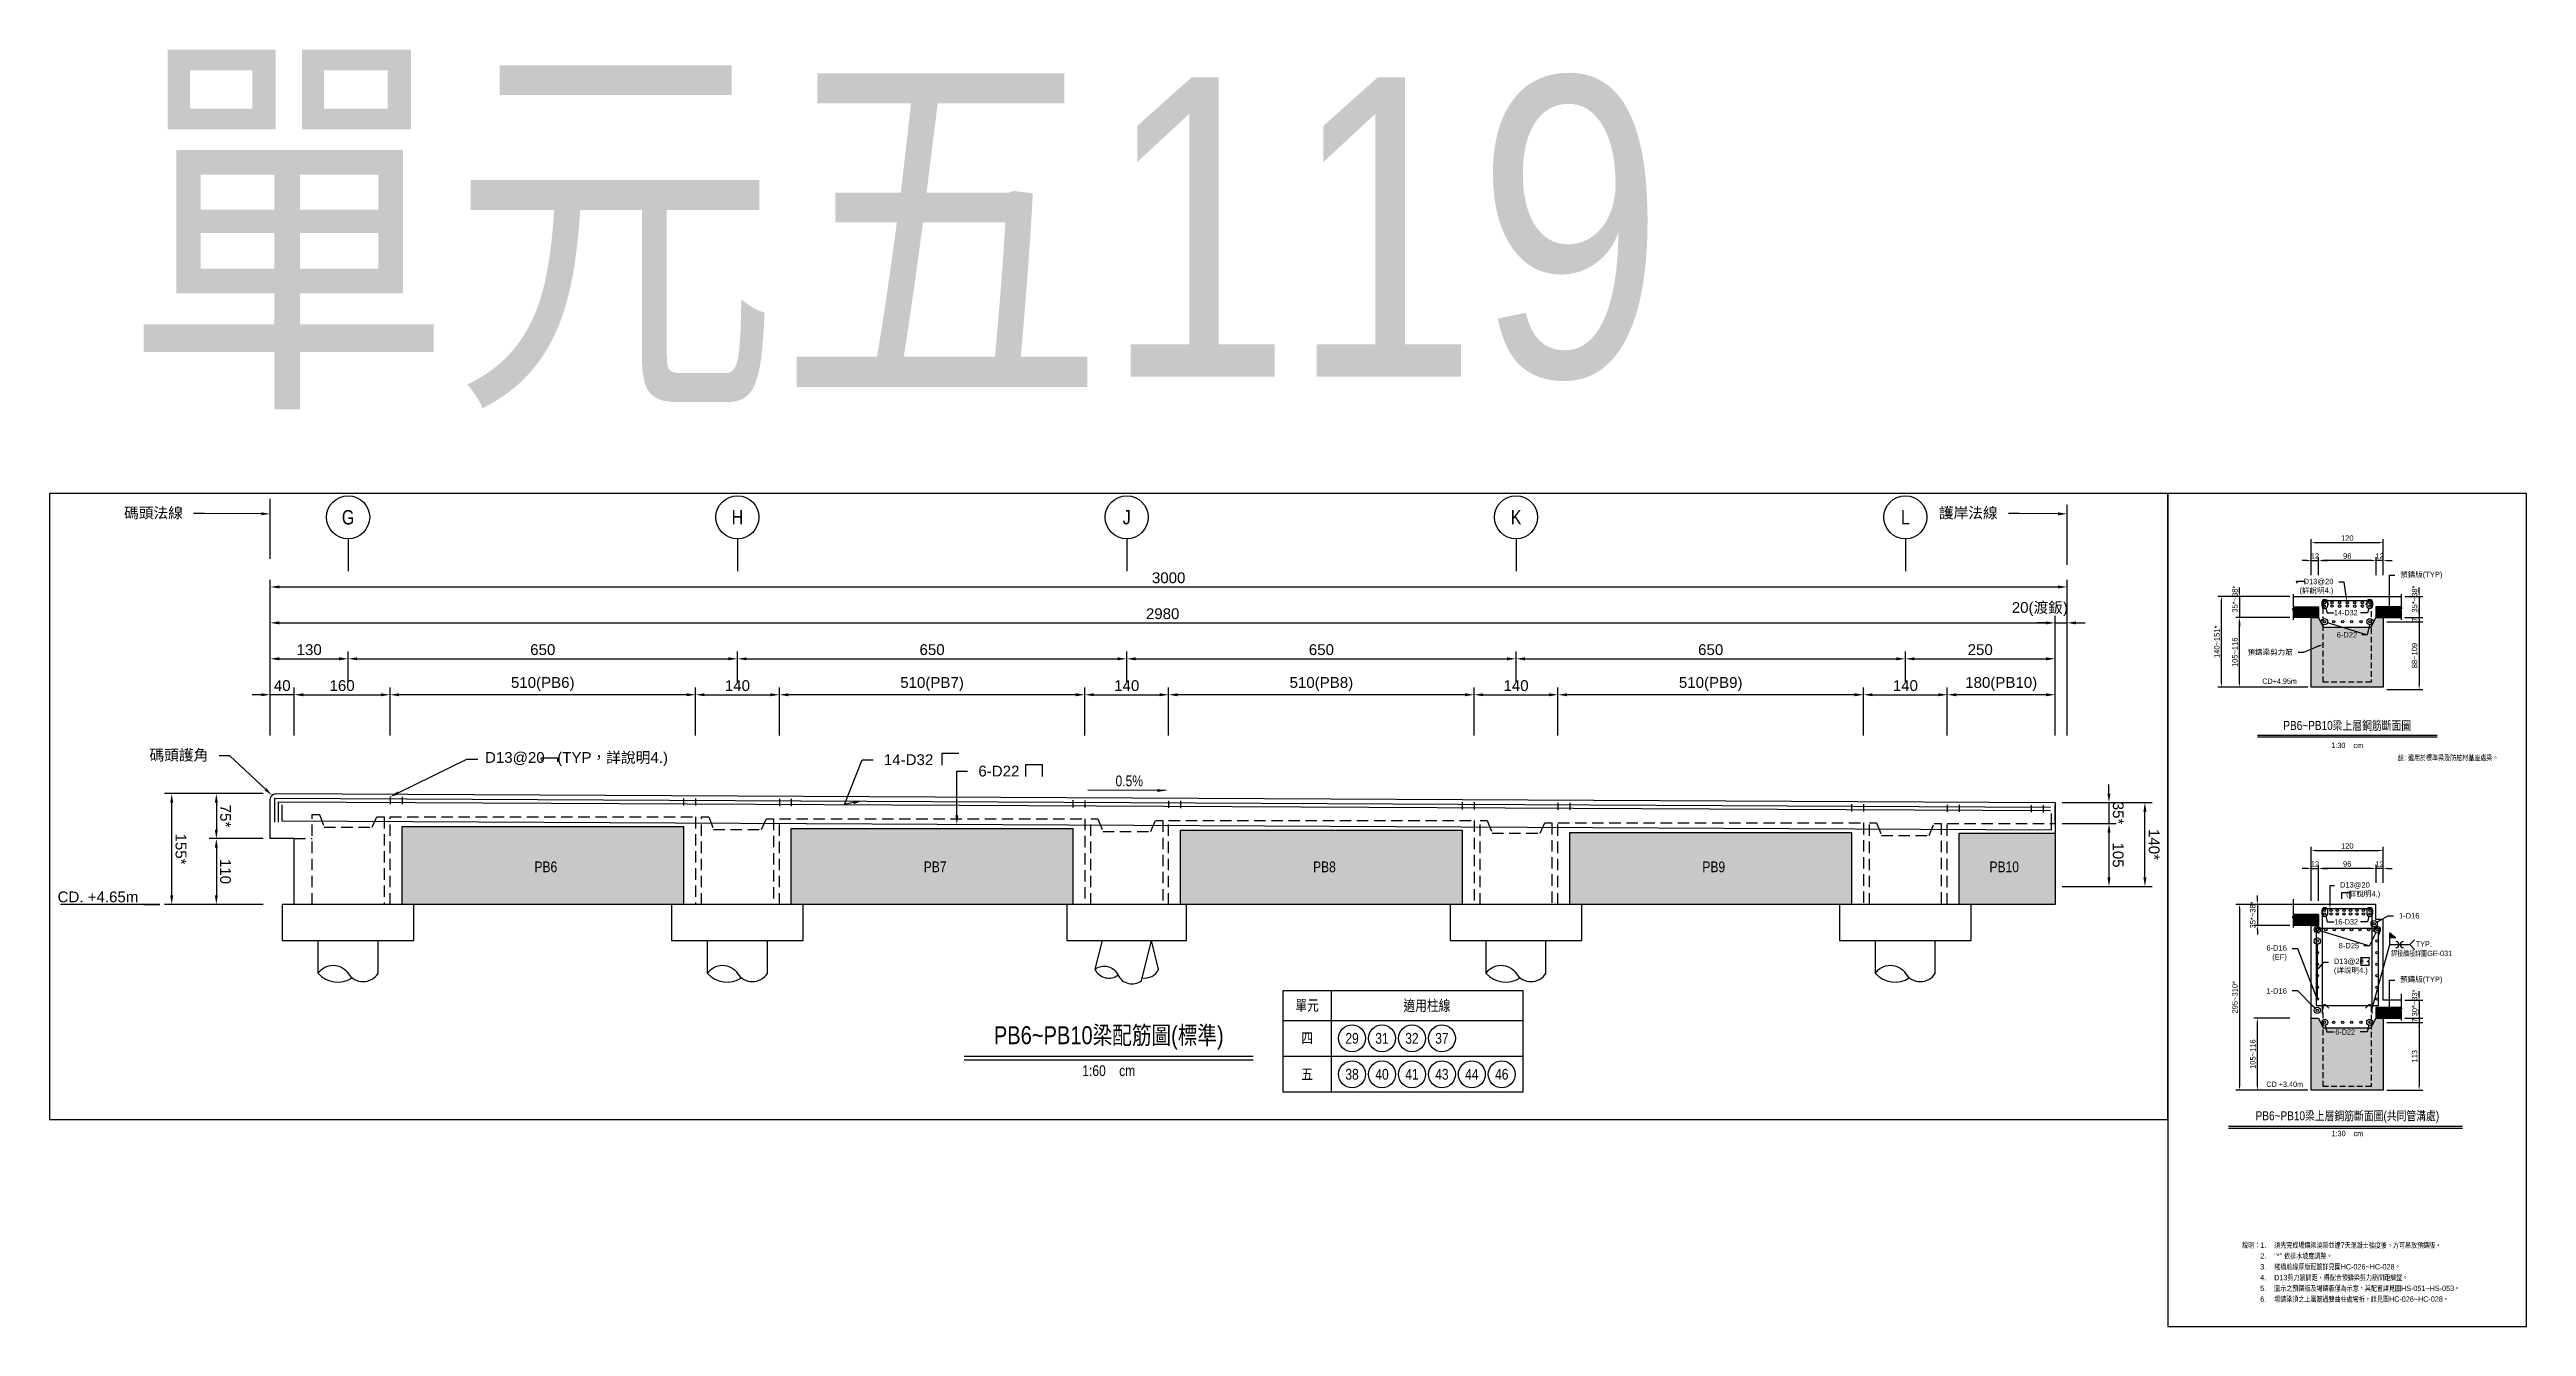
# Model space of a CAD drawing. Header units: millimetres. Extents: x 4668 to 40173, y -3560 to 14620.
# Drawn here: x 15978 to 20113, y 461 to 2592 of the extents above; entities that cross this region are included whole.
import ezdxf
from ezdxf import colors
from ezdxf.entities.mleader import LeaderData, LeaderLine
from ezdxf.enums import TextEntityAlignment as Align
from ezdxf.math import Vec2, Vec3

# ---------------------------------------------------------------- set-up
doc = ezdxf.new("R2010")
doc.units = ezdxf.units.MM
for name, pattern in [('DASHED', [19.05, 12.7, -6.35]), ('HIDDEN', [9.525, 6.35, -3.175]), ('HIDDEN2', [4.7625, 3.175, -1.5875])]:
    doc.linetypes.add(name, pattern=pattern)
doc.layers.get('0').transparency = 0.5
doc.layers.add('HB_0', color=7, linetype='Continuous', transparency=0.5)
doc.layers.add('HB_HATCH', color=253, linetype='Continuous', transparency=0.5)
for name, color, linetype in [('HB_DIM', 1, 'Continuous'), ('HB_SYMBOLS', 7, 'Continuous'), ('HB_TXT_CTEXT', 2, 'Continuous'), ('大樑編號', 2, 'Continuous'), ('底圖', 7, 'Continuous'), ('鋼筋', 3, 'Continuous')]:
    doc.layers.add(name, color=color, linetype=linetype)
doc.styles.get("Standard").update_dxf_attribs({"font": 'arial.ttf'})
doc.dimstyles.new('30', dxfattribs={"dimscale": 3, "dimtxt": 3, "dimasz": 2.5, "dimexe": 2, "dimexo": 2, "dimgap": 1, "dimtad": 1, "dimdsep": 46, "dimtxsty": 'Standard', "dimcen": 0, "dimclrd": 1, "dimclre": 1, "dimclrt": 2, "dimadec": 0, "dimazin": 0, "dimtfac": 1, "dimtix": 1, "dimtmove": 2, "dimatfit": 3, "dimfxl": 1, "dimtolj": 1, "dimtzin": 0, "dimarcsym": 0})
doc.dimstyles.new('50cm', dxfattribs={"dimscale": 5, "dimtxt": 3, "dimasz": 2.5, "dimexe": 2, "dimexo": 2, "dimgap": 1, "dimtad": 1, "dimdsep": 46, "dimtxsty": 'Standard', "dimcen": 0, "dimclrt": 2, "dimadec": 0, "dimazin": 0, "dimtfac": 1, "dimtix": 1, "dimtmove": 2, "dimatfit": 3, "dimfxl": 1, "dimtolj": 1, "dimtzin": 0, "dimarcsym": 0})
doc.dimstyles.new('60', dxfattribs={"dimscale": 6, "dimtxt": 3, "dimasz": 2.5, "dimexe": 2, "dimexo": 2, "dimgap": 1, "dimtad": 1, "dimdec": 0, "dimdsep": 46, "dimtxsty": 'Standard', "dimcen": 0, "dimclrd": 1, "dimclre": 1, "dimclrt": 2, "dimadec": 0, "dimazin": 0, "dimtfac": 1, "dimtdec": 0, "dimtix": 1, "dimtmove": 2, "dimatfit": 3, "dimfxl": 1, "dimtolj": 1, "dimtzin": 0, "dimarcsym": 0})

msp = doc.modelspace()

# ---------------------------------------------------------------- texts
at = {"layer": 'Defpoints', "color": 241, "linetype": 'Continuous', "true_color": 0xf7abae, "width": 0.8}
msp.add_text('單元五119', height=500, rotation=360, dxfattribs=at).set_placement((16103.192, 2045.995))
at = {"layer": 'HB_TXT_CTEXT', "linetype": 'Continuous', "width": 0.8}
for s, p in [('14-D32', (19791.813, 1652.208)), ('16-D32', (19792.436, 1136.199)), ('6-D22', (19794.148, 952.29))]:
    msp.add_text(s, height=9, rotation=360, dxfattribs=at).set_placement(p, align=Align.MIDDLE_LEFT)
for s, height, p in [('CD+4.95m', 9, (19701.061, 1537.816)), ('1:30    cm', 9, (19813.962, 1430.697)), ('註: 適用於標準梁及防舷材基座處梁。', 9, (19982.518, 1410.277)), ('單元', 18, (18077.412, 996.675)), ('適用柱線', 18, (18277.412, 996.675)), ('四', 18, (18077.412, 941.675)), ('1:60    cm', 18, (17746.212, 887.675)), ('五', 18, (18077.412, 881.675)), ('CD +3.40m', 9, (19709.571, 864.922)), ('1:30    cm', 9, (19814.262, 782.802))]:
    msp.add_text(s, height=height, rotation=360, dxfattribs=at).set_placement(p, align=Align.MIDDLE)
at = {"layer": 'HB_TXT_CTEXT', "color": 3, "linetype": 'Continuous', "width": 0.8}
for s, height, p in [('PB6~PB10梁上層鋼筋斷面圖', 15, (19813.962, 1464.197)), ('PB6~PB10梁配筋圖(標準)', 30, (17746.212, 944.675)), ('PB6~PB10梁上層鋼筋斷面圖(共同管溝處)', 15, (19814.262, 811.302))]:
    msp.add_text(s, height=height, rotation=360, dxfattribs=at).set_placement(p, align=Align.MIDDLE)
at = {"layer": 'HB_TXT_CTEXT', "linetype": 'Continuous', "width": 0.8}
msp.add_text('0.5%%%', height=18, dxfattribs=at).set_placement((17757.508, 1371.461), align=Align.MIDDLE_LEFT)
at = {"layer": 'HB_TXT_CTEXT', "width": 0.8}
for s, p in [('銲接續接詳圖GE-031', (19887.141, 1083.424)), ('TYP.', (19928.502, 1099.09))]:
    msp.add_text(s, height=9, rotation=360, dxfattribs=at).set_placement(p, align=Align.MIDDLE_LEFT)

# ---------------------------------------------------------------- blocks, each defined once
blk = doc.blocks.new('*D194')
at = {"layer": 'Defpoints', "color": 0}
for p in [(19904, 1644.1), (19904, 1637.1), (19934, 1637.1)]:
    blk.add_point(p, dxfattribs=at)
at = {"layer": 'HB_DIM', "color": 1, "linetype": 'Continuous', "lineweight": -2}
for p, q in [((19934, 1651.6), (19934, 1659.1)), ((19910, 1644.1), (19940, 1644.1)), ((19910, 1637.1), (19940, 1637.1)), ((19934, 1644.1), (19934, 1637.1)), ((19934, 1629.6), (19934, 1622.1))]:
    blk.add_line(p, q, dxfattribs=at)
at = {"layer": 'HB_DIM', "color": 1}
for points in [[(19932.7, 1651.6), (19935.2, 1651.6), (19934, 1644.1)], [(19935.2, 1629.6), (19932.7, 1629.6), (19934, 1637.1)]]:
    blk.add_solid(points, dxfattribs=at)
at = {"layer": 'HB_DIM', "color": 2, "insert": (19926.5, 1640.6), "char_height": 9, "attachment_point": 5, "rotation": 90}
blk.add_mtext('\\A1;7', dxfattribs=at)
blk = doc.blocks.new('*D195')
at = {"layer": 'Defpoints', "color": 0}
for p in [(19904, 1679.1), (19904, 1644.1), (19934, 1644.1)]:
    blk.add_point(p, dxfattribs=at)
at = {"layer": 'HB_DIM', "color": 1, "lineweight": -2}
for p, q in [((19910, 1679.1), (19940, 1679.1)), ((19934, 1686.6), (19934, 1694.1)), ((19934, 1679.1), (19934, 1644.1)), ((19910, 1644.1), (19940, 1644.1)), ((19934, 1636.6), (19934, 1629.1))]:
    blk.add_line(p, q, dxfattribs=at)
at = {"layer": 'HB_DIM', "color": 1}
for points in [[(19932.7, 1686.6), (19935.2, 1686.6), (19934, 1679.1)], [(19935.2, 1636.6), (19932.7, 1636.6), (19934, 1644.1)]]:
    blk.add_solid(points, dxfattribs=at)
at = {"layer": 'HB_DIM', "color": 2, "insert": (19926.5, 1675), "char_height": 9, "attachment_point": 5, "rotation": 90}
blk.add_mtext('\\A1;35*~38*', dxfattribs=at)
blk = doc.blocks.new('gr_t')
at = {"layer": 'HB_SYMBOLS', "color": 4, "linetype": 'Continuous'}
blk.add_line((0, -6), (0, -15), dxfattribs=at)
blk.add_circle((0, 0), 6, dxfattribs=at)
at = {"layer": 'HB_SYMBOLS', "color": 4, "linetype": 'Continuous', "width": 0.8}
blk.add_attdef('A', text='', height=4.5, dxfattribs=at).set_placement((0, 0), align=Align.MIDDLE)
blk = doc.blocks.new('*D196')
at = {"layer": 'Defpoints', "color": 0}
for p in [(19326.2, 1635.2), (16346.2, 1435.2), (19326.2, 1435.2)]:
    blk.add_point(p, dxfattribs=at)
at = {"layer": 'HB_DIM', "color": 1, "lineweight": -2}
for p, q in [((16346.2, 1447.2), (16346.2, 1647.2)), ((16361.2, 1635.2), (19311.2, 1635.2)), ((19326.2, 1447.2), (19326.2, 1647.2))]:
    blk.add_line(p, q, dxfattribs=at)
at = {"layer": 'HB_DIM', "color": 1}
for points in [[(16361.2, 1637.7), (16361.2, 1632.7), (16346.2, 1635.2)], [(19311.2, 1632.7), (19311.2, 1637.7), (19326.2, 1635.2)]]:
    blk.add_solid(points, dxfattribs=at)
at = {"layer": 'HB_DIM', "color": 2, "insert": (17836.2, 1650.4), "char_height": 18, "attachment_point": 5}
blk.add_mtext('\\A1;2980', dxfattribs=at)
blk = doc.blocks.new('*D197')
at = {"layer": 'Defpoints', "color": 0}
for p in [(17126.2, 1575.2), (16476.2, 1524.7), (17126.2, 1524.7)]:
    blk.add_point(p, dxfattribs=at)
at = {"layer": 'HB_DIM', "color": 1, "lineweight": -2}
for p, q in [((16476.2, 1536.7), (16476.2, 1587.2)), ((16491.2, 1575.2), (17111.2, 1575.2)), ((17126.2, 1536.7), (17126.2, 1587.2))]:
    blk.add_line(p, q, dxfattribs=at)
at = {"layer": 'HB_DIM', "color": 1}
for points in [[(16491.2, 1577.7), (16491.2, 1572.7), (16476.2, 1575.2)], [(17111.2, 1572.7), (17111.2, 1577.7), (17126.2, 1575.2)]]:
    blk.add_solid(points, dxfattribs=at)
at = {"layer": 'HB_DIM', "color": 2, "insert": (16801.2, 1590.4), "char_height": 18, "attachment_point": 5}
blk.add_mtext('\\A1;650', dxfattribs=at)
blk = doc.blocks.new('*D198')
at = {"layer": 'Defpoints', "color": 0}
for p in [(16476.2, 1575.2), (16476.2, 1524.7), (16346.2, 1435.2)]:
    blk.add_point(p, dxfattribs=at)
at = {"layer": 'HB_DIM', "color": 1, "lineweight": -2}
for p, q in [((16346.2, 1447.2), (16346.2, 1587.2)), ((16361.2, 1575.2), (16461.2, 1575.2)), ((16476.2, 1536.7), (16476.2, 1587.2))]:
    blk.add_line(p, q, dxfattribs=at)
at = {"layer": 'HB_DIM', "color": 1}
for points in [[(16361.2, 1577.7), (16361.2, 1572.7), (16346.2, 1575.2)], [(16461.2, 1572.7), (16461.2, 1577.7), (16476.2, 1575.2)]]:
    blk.add_solid(points, dxfattribs=at)
at = {"layer": 'HB_DIM', "color": 2, "insert": (16411.2, 1590.4), "char_height": 18, "attachment_point": 5}
blk.add_mtext('\\A1;130', dxfattribs=at)
blk = doc.blocks.new('*D199')
at = {"layer": 'Defpoints', "color": 0}
for p in [(19326.2, 1575.2), (19076.2, 1524.7), (19326.2, 1435.2)]:
    blk.add_point(p, dxfattribs=at)
at = {"layer": 'HB_DIM', "color": 1, "lineweight": -2}
for p, q in [((19076.2, 1536.7), (19076.2, 1587.2)), ((19091.2, 1575.2), (19311.2, 1575.2)), ((19326.2, 1447.2), (19326.2, 1587.2))]:
    blk.add_line(p, q, dxfattribs=at)
at = {"layer": 'HB_DIM', "color": 1}
for points in [[(19091.2, 1577.7), (19091.2, 1572.7), (19076.2, 1575.2)], [(19311.2, 1572.7), (19311.2, 1577.7), (19326.2, 1575.2)]]:
    blk.add_solid(points, dxfattribs=at)
at = {"layer": 'HB_DIM', "color": 2, "insert": (19201.2, 1590.4), "char_height": 18, "attachment_point": 5}
blk.add_mtext('\\A1;250', dxfattribs=at)
blk = doc.blocks.new('*D200')
at = {"layer": 'Defpoints', "color": 0}
for p in [(17776.2, 1575.2), (17126.2, 1524.7), (17776.2, 1525.2)]:
    blk.add_point(p, dxfattribs=at)
at = {"layer": 'HB_DIM', "color": 1, "lineweight": -2}
for p, q in [((17126.2, 1536.7), (17126.2, 1587.2)), ((17141.2, 1575.2), (17761.2, 1575.2)), ((17776.2, 1537.2), (17776.2, 1587.2))]:
    blk.add_line(p, q, dxfattribs=at)
at = {"layer": 'HB_DIM', "color": 1}
for points in [[(17141.2, 1577.7), (17141.2, 1572.7), (17126.2, 1575.2)], [(17761.2, 1572.7), (17761.2, 1577.7), (17776.2, 1575.2)]]:
    blk.add_solid(points, dxfattribs=at)
at = {"layer": 'HB_DIM', "color": 2, "insert": (17451.2, 1590.4), "char_height": 18, "attachment_point": 5}
blk.add_mtext('\\A1;650', dxfattribs=at)
blk = doc.blocks.new('*D201')
at = {"layer": 'Defpoints', "color": 0}
for p in [(18426.2, 1575.2), (17776.2, 1524.7), (18426.2, 1524.7)]:
    blk.add_point(p, dxfattribs=at)
at = {"layer": 'HB_DIM', "color": 1, "lineweight": -2}
for p, q in [((17776.2, 1536.7), (17776.2, 1587.2)), ((17791.2, 1575.2), (18411.2, 1575.2)), ((18426.2, 1536.7), (18426.2, 1587.2))]:
    blk.add_line(p, q, dxfattribs=at)
at = {"layer": 'HB_DIM', "color": 1}
for points in [[(17791.2, 1577.7), (17791.2, 1572.7), (17776.2, 1575.2)], [(18411.2, 1572.7), (18411.2, 1577.7), (18426.2, 1575.2)]]:
    blk.add_solid(points, dxfattribs=at)
at = {"layer": 'HB_DIM', "color": 2, "insert": (18101.2, 1590.4), "char_height": 18, "attachment_point": 5}
blk.add_mtext('\\A1;650', dxfattribs=at)
blk = doc.blocks.new('*D202')
at = {"layer": 'Defpoints', "color": 0}
for p in [(19076.2, 1575.2), (18426.2, 1524.7), (19076.2, 1524.7)]:
    blk.add_point(p, dxfattribs=at)
at = {"layer": 'HB_DIM', "color": 1, "lineweight": -2}
for p, q in [((18426.2, 1536.7), (18426.2, 1587.2)), ((18441.2, 1575.2), (19061.2, 1575.2)), ((19076.2, 1536.7), (19076.2, 1587.2))]:
    blk.add_line(p, q, dxfattribs=at)
at = {"layer": 'HB_DIM', "color": 1}
for points in [[(18441.2, 1577.7), (18441.2, 1572.7), (18426.2, 1575.2)], [(19061.2, 1572.7), (19061.2, 1577.7), (19076.2, 1575.2)]]:
    blk.add_solid(points, dxfattribs=at)
at = {"layer": 'HB_DIM', "color": 2, "insert": (18751.2, 1590.4), "char_height": 18, "attachment_point": 5}
blk.add_mtext('\\A1;650', dxfattribs=at)
blk = doc.blocks.new('*D203')
at = {"layer": 'Defpoints', "color": 0}
for p in [(19346.2, 1635.2), (19326.2, 1435.2), (19346.2, 1435.2)]:
    blk.add_point(p, dxfattribs=at)
at = {"layer": 'HB_DIM', "color": 1, "lineweight": -2}
for p, q in [((19311.2, 1635.2), (19296.2, 1635.2)), ((19326.2, 1447.2), (19326.2, 1647.2)), ((19326.2, 1635.2), (19346.2, 1635.2)), ((19346.2, 1447.2), (19346.2, 1647.2)), ((19361.2, 1635.2), (19376.2, 1635.2))]:
    blk.add_line(p, q, dxfattribs=at)
at = {"layer": 'HB_DIM', "color": 1}
for points in [[(19311.2, 1632.7), (19311.2, 1637.7), (19326.2, 1635.2)], [(19361.2, 1637.7), (19361.2, 1632.7), (19346.2, 1635.2)]]:
    blk.add_solid(points, dxfattribs=at)
at = {"layer": 'HB_DIM', "color": 2, "insert": (19300.8, 1658.2), "char_height": 18, "attachment_point": 5}
blk.add_mtext('\\A1;20(渡鈑)', dxfattribs=at)
blk = doc.blocks.new('*D204')
at = {"layer": 'Defpoints', "color": 0}
for p in [(19346.2, 1695.2), (16346.2, 1435.2), (19346.2, 1435.2)]:
    blk.add_point(p, dxfattribs=at)
at = {"layer": 'HB_DIM', "color": 1, "lineweight": -2}
for p, q in [((16346.2, 1447.2), (16346.2, 1707.2)), ((19346.2, 1447.2), (19346.2, 1707.2)), ((16361.2, 1695.2), (19331.2, 1695.2))]:
    blk.add_line(p, q, dxfattribs=at)
at = {"layer": 'HB_DIM', "color": 1}
for points in [[(16361.2, 1697.7), (16361.2, 1692.7), (16346.2, 1695.2)], [(19331.2, 1692.7), (19331.2, 1697.7), (19346.2, 1695.2)]]:
    blk.add_solid(points, dxfattribs=at)
at = {"layer": 'HB_DIM', "color": 2, "insert": (17846.2, 1710.4), "char_height": 18, "attachment_point": 5}
blk.add_mtext('\\A1;3000', dxfattribs=at)
blk = doc.blocks.new('*D205')
at = {"layer": 'Defpoints', "color": 0}
for p in [(16546.2, 1515.2), (16546.2, 1435.2), (17056.2, 1435.2)]:
    blk.add_point(p, dxfattribs=at)
at = {"layer": 'HB_DIM', "color": 1, "lineweight": -2}
for p, q in [((16546.2, 1447.2), (16546.2, 1527.2)), ((17041.2, 1515.2), (16561.2, 1515.2)), ((17056.2, 1447.2), (17056.2, 1527.2))]:
    blk.add_line(p, q, dxfattribs=at)
at = {"layer": 'HB_DIM', "color": 1}
for points in [[(16561.2, 1517.7), (16561.2, 1512.7), (16546.2, 1515.2)], [(17041.2, 1512.7), (17041.2, 1517.7), (17056.2, 1515.2)]]:
    blk.add_solid(points, dxfattribs=at)
at = {"layer": 'HB_DIM', "color": 2, "insert": (16801.2, 1533), "char_height": 18, "attachment_point": 5}
blk.add_mtext('\\A1;510(PB6)', dxfattribs=at)
blk = doc.blocks.new('*D206')
at = {"layer": 'Defpoints', "color": 0}
for p in [(19766, 1739.1), (19766, 1709.1), (19862, 1709.1)]:
    blk.add_point(p, dxfattribs=at)
at = {"layer": 'HB_DIM', "color": 1, "linetype": 'Continuous', "lineweight": -2}
for p, q in [((19766, 1715.1), (19766, 1745.1)), ((19854.5, 1739.1), (19773.5, 1739.1)), ((19862, 1715.1), (19862, 1745.1))]:
    blk.add_line(p, q, dxfattribs=at)
at = {"layer": 'HB_DIM', "color": 1}
for points in [[(19773.5, 1740.4), (19773.5, 1737.9), (19766, 1739.1)], [(19854.5, 1737.9), (19854.5, 1740.4), (19862, 1739.1)]]:
    blk.add_solid(points, dxfattribs=at)
at = {"layer": 'HB_DIM', "color": 2, "insert": (19814, 1746.7), "char_height": 9, "attachment_point": 5}
blk.add_mtext('\\A1;96', dxfattribs=at)
blk = doc.blocks.new('*D207')
at = {"layer": 'Defpoints', "color": 0}
for p in [(19874, 1769.1), (19754, 1709.1), (19874, 1709.1)]:
    blk.add_point(p, dxfattribs=at)
at = {"layer": 'HB_DIM', "color": 1, "linetype": 'Continuous', "lineweight": -2}
for p, q in [((19754, 1715.1), (19754, 1775.1)), ((19761.5, 1769.1), (19866.5, 1769.1)), ((19874, 1715.1), (19874, 1775.1))]:
    blk.add_line(p, q, dxfattribs=at)
at = {"layer": 'HB_DIM', "color": 1}
for points in [[(19761.5, 1770.4), (19761.5, 1767.9), (19754, 1769.1)], [(19866.5, 1767.9), (19866.5, 1770.4), (19874, 1769.1)]]:
    blk.add_solid(points, dxfattribs=at)
at = {"layer": 'HB_DIM', "color": 2, "insert": (19814, 1776.7), "char_height": 9, "attachment_point": 5}
blk.add_mtext('\\A1;120', dxfattribs=at)
blk = doc.blocks.new('*D208')
at = {"layer": 'Defpoints', "color": 0}
for p in [(19766, 1739.1), (19754, 1709.1), (19766, 1709.1)]:
    blk.add_point(p, dxfattribs=at)
at = {"layer": 'HB_DIM', "color": 1, "linetype": 'Continuous', "lineweight": -2}
for p, q in [((19746.5, 1739.1), (19739, 1739.1)), ((19754, 1715.1), (19754, 1745.1)), ((19754, 1739.1), (19766, 1739.1)), ((19766, 1715.1), (19766, 1745.1)), ((19773.5, 1739.1), (19781, 1739.1))]:
    blk.add_line(p, q, dxfattribs=at)
at = {"layer": 'HB_DIM', "color": 1}
for points in [[(19746.5, 1737.9), (19746.5, 1740.4), (19754, 1739.1)], [(19773.5, 1740.4), (19773.5, 1737.9), (19766, 1739.1)]]:
    blk.add_solid(points, dxfattribs=at)
at = {"layer": 'HB_DIM', "color": 2, "insert": (19760, 1746.7), "char_height": 9, "attachment_point": 5}
blk.add_mtext('\\A1;12', dxfattribs=at)
blk = doc.blocks.new('*D209')
at = {"layer": 'Defpoints', "color": 0}
for p in [(19862, 1739.1), (19862, 1709.1), (19874, 1709.1)]:
    blk.add_point(p, dxfattribs=at)
at = {"layer": 'HB_DIM', "color": 1, "linetype": 'Continuous', "lineweight": -2}
for p, q in [((19854.5, 1739.1), (19847, 1739.1)), ((19862, 1715.1), (19862, 1745.1)), ((19874, 1739.1), (19862, 1739.1)), ((19874, 1715.1), (19874, 1745.1)), ((19881.5, 1739.1), (19889, 1739.1))]:
    blk.add_line(p, q, dxfattribs=at)
at = {"layer": 'HB_DIM', "color": 1}
for points in [[(19854.5, 1737.9), (19854.5, 1740.4), (19862, 1739.1)], [(19881.5, 1740.4), (19881.5, 1737.9), (19874, 1739.1)]]:
    blk.add_solid(points, dxfattribs=at)
at = {"layer": 'HB_DIM', "color": 2, "insert": (19868, 1746.7), "char_height": 9, "attachment_point": 5}
blk.add_mtext('\\A1;12', dxfattribs=at)
blk = doc.blocks.new('*D210')
at = {"layer": 'Defpoints', "color": 0}
for p in [(19634, 1644.1), (19724, 1644.1), (19754, 1528.1)]:
    blk.add_point(p, dxfattribs=at)
at = {"layer": 'HB_DIM', "color": 1, "linetype": 'Continuous', "lineweight": -2}
for p, q in [((19718, 1644.1), (19628, 1644.1)), ((19634, 1535.6), (19634, 1636.6)), ((19748, 1528.1), (19628, 1528.1))]:
    blk.add_line(p, q, dxfattribs=at)
at = {"layer": 'HB_DIM', "color": 1}
for points in [[(19635.2, 1636.6), (19632.7, 1636.6), (19634, 1644.1)], [(19632.7, 1535.6), (19635.2, 1535.6), (19634, 1528.1)]]:
    blk.add_solid(points, dxfattribs=at)
at = {"layer": 'HB_DIM', "color": 2, "insert": (19626.4, 1586.1), "char_height": 9, "attachment_point": 5, "rotation": 90}
blk.add_mtext('\\A1;105~116', dxfattribs=at)
blk = doc.blocks.new('*D211')
at = {"layer": 'Defpoints', "color": 0}
for p in [(19724, 1679.1), (19634, 1644.1), (19724, 1644.1)]:
    blk.add_point(p, dxfattribs=at)
at = {"layer": 'HB_DIM', "color": 1, "linetype": 'Continuous', "lineweight": -2}
for p, q in [((19718, 1679.1), (19628, 1679.1)), ((19634, 1686.6), (19634, 1694.1)), ((19634, 1679.1), (19634, 1644.1)), ((19718, 1644.1), (19628, 1644.1)), ((19634, 1636.6), (19634, 1629.1))]:
    blk.add_line(p, q, dxfattribs=at)
at = {"layer": 'HB_DIM', "color": 1}
for points in [[(19632.7, 1686.6), (19635.2, 1686.6), (19634, 1679.1)], [(19635.2, 1636.6), (19632.7, 1636.6), (19634, 1644.1)]]:
    blk.add_solid(points, dxfattribs=at)
at = {"layer": 'HB_DIM', "color": 2, "insert": (19626.5, 1674.8), "char_height": 9, "attachment_point": 5, "rotation": 90}
blk.add_mtext('\\A1;35*~38*', dxfattribs=at)
blk = doc.blocks.new('*D212')
at = {"layer": 'Defpoints', "color": 0}
for p in [(19874, 1637.1), (19874, 1524.1), (19934, 1524.1)]:
    blk.add_point(p, dxfattribs=at)
at = {"layer": 'HB_DIM', "color": 1, "linetype": 'Continuous', "lineweight": -2}
for p, q in [((19880, 1637.1), (19940, 1637.1)), ((19934, 1629.6), (19934, 1531.6)), ((19880, 1524.1), (19940, 1524.1))]:
    blk.add_line(p, q, dxfattribs=at)
at = {"layer": 'HB_DIM', "color": 1}
for points in [[(19935.2, 1629.6), (19932.7, 1629.6), (19934, 1637.1)], [(19932.7, 1531.6), (19935.2, 1531.6), (19934, 1524.1)]]:
    blk.add_solid(points, dxfattribs=at)
at = {"layer": 'HB_DIM', "color": 2, "insert": (19926.4, 1580.6), "char_height": 9, "attachment_point": 5, "rotation": 90}
blk.add_mtext('\\A1;88~109', dxfattribs=at)
blk = doc.blocks.new('*D213')
at = {"layer": 'Defpoints', "color": 0}
for p in [(19604, 1679.1), (19634, 1679.1), (19754, 1528.1)]:
    blk.add_point(p, dxfattribs=at)
at = {"layer": 'HB_DIM', "color": 1, "linetype": 'Continuous', "lineweight": -2}
for p, q in [((19628, 1679.1), (19598, 1679.1)), ((19604, 1535.6), (19604, 1671.6)), ((19748, 1528.1), (19598, 1528.1))]:
    blk.add_line(p, q, dxfattribs=at)
at = {"layer": 'HB_DIM', "color": 1}
for points in [[(19605.2, 1671.6), (19602.7, 1671.6), (19604, 1679.1)], [(19602.7, 1535.6), (19605.2, 1535.6), (19604, 1528.1)]]:
    blk.add_solid(points, dxfattribs=at)
at = {"layer": 'HB_DIM', "color": 2, "insert": (19596.3, 1603.6), "char_height": 9, "attachment_point": 5, "rotation": 90}
blk.add_mtext('\\A1;140~151*', dxfattribs=at)
blk = doc.blocks.new('*D214')
at = {"layer": 'Defpoints', "color": 0}
for p in [(19766, 1225.2), (19766, 1165.2), (19862, 1195.2)]:
    blk.add_point(p, dxfattribs=at)
at = {"layer": 'HB_DIM', "color": 1, "linetype": 'Continuous', "lineweight": -2}
for p, q in [((19766, 1171.2), (19766, 1231.2)), ((19854.5, 1225.2), (19773.5, 1225.2)), ((19862, 1201.2), (19862, 1231.2))]:
    blk.add_line(p, q, dxfattribs=at)
at = {"layer": 'HB_DIM', "color": 1}
for points in [[(19773.5, 1226.5), (19773.5, 1224), (19766, 1225.2)], [(19854.5, 1224), (19854.5, 1226.5), (19862, 1225.2)]]:
    blk.add_solid(points, dxfattribs=at)
at = {"layer": 'HB_DIM', "color": 2, "insert": (19814, 1232.8), "char_height": 9, "attachment_point": 5}
blk.add_mtext('\\A1;96', dxfattribs=at)
blk = doc.blocks.new('*D215')
at = {"layer": 'Defpoints', "color": 0}
for p in [(19874, 1255.2), (19754, 1165.2), (19874, 1195.2)]:
    blk.add_point(p, dxfattribs=at)
at = {"layer": 'HB_DIM', "color": 1, "linetype": 'Continuous', "lineweight": -2}
for p, q in [((19754, 1171.2), (19754, 1261.2)), ((19761.5, 1255.2), (19866.5, 1255.2)), ((19874, 1201.2), (19874, 1261.2))]:
    blk.add_line(p, q, dxfattribs=at)
at = {"layer": 'HB_DIM', "color": 1}
for points in [[(19761.5, 1256.5), (19761.5, 1254), (19754, 1255.2)], [(19866.5, 1254), (19866.5, 1256.5), (19874, 1255.2)]]:
    blk.add_solid(points, dxfattribs=at)
at = {"layer": 'HB_DIM', "color": 2, "insert": (19814, 1262.8), "char_height": 9, "attachment_point": 5}
blk.add_mtext('\\A1;120', dxfattribs=at)
blk = doc.blocks.new('*D216')
at = {"layer": 'Defpoints', "color": 0}
for p in [(19766, 1225.2), (19754, 1165.2), (19766, 1165.2)]:
    blk.add_point(p, dxfattribs=at)
at = {"layer": 'HB_DIM', "color": 1, "linetype": 'Continuous', "lineweight": -2}
for p, q in [((19746.5, 1225.2), (19739, 1225.2)), ((19754, 1171.2), (19754, 1231.2)), ((19754, 1225.2), (19766, 1225.2)), ((19766, 1171.2), (19766, 1231.2)), ((19773.5, 1225.2), (19781, 1225.2))]:
    blk.add_line(p, q, dxfattribs=at)
at = {"layer": 'HB_DIM', "color": 1}
for points in [[(19746.5, 1224), (19746.5, 1226.5), (19754, 1225.2)], [(19773.5, 1226.5), (19773.5, 1224), (19766, 1225.2)]]:
    blk.add_solid(points, dxfattribs=at)
at = {"layer": 'HB_DIM', "color": 2, "insert": (19760, 1232.8), "char_height": 9, "attachment_point": 5}
blk.add_mtext('\\A1;12', dxfattribs=at)
blk = doc.blocks.new('*D217')
at = {"layer": 'Defpoints', "color": 0}
for p in [(19862, 1225.2), (19862, 1195.2), (19874, 1195.2)]:
    blk.add_point(p, dxfattribs=at)
at = {"layer": 'HB_DIM', "color": 1, "linetype": 'Continuous', "lineweight": -2}
for p, q in [((19854.5, 1225.2), (19847, 1225.2)), ((19862, 1201.2), (19862, 1231.2)), ((19874, 1225.2), (19862, 1225.2)), ((19874, 1201.2), (19874, 1231.2)), ((19881.5, 1225.2), (19889, 1225.2))]:
    blk.add_line(p, q, dxfattribs=at)
at = {"layer": 'HB_DIM', "color": 1}
for points in [[(19854.5, 1224), (19854.5, 1226.5), (19862, 1225.2)], [(19881.5, 1226.5), (19881.5, 1224), (19874, 1225.2)]]:
    blk.add_solid(points, dxfattribs=at)
at = {"layer": 'HB_DIM', "color": 2, "insert": (19868, 1232.8), "char_height": 9, "attachment_point": 5}
blk.add_mtext('\\A1;12', dxfattribs=at)
blk = doc.blocks.new('*D218')
at = {"layer": 'Defpoints', "color": 0}
for p in [(19664, 975.2), (19724, 975.2), (19754, 855.2)]:
    blk.add_point(p, dxfattribs=at)
at = {"layer": 'HB_DIM', "color": 1, "linetype": 'Continuous', "lineweight": -2}
for p, q in [((19718, 975.2), (19658, 975.2)), ((19664, 862.7), (19664, 967.7)), ((19748, 855.2), (19658, 855.2))]:
    blk.add_line(p, q, dxfattribs=at)
at = {"layer": 'HB_DIM', "color": 1}
for points in [[(19665.2, 967.7), (19662.7, 967.7), (19664, 975.2)], [(19662.7, 862.7), (19665.2, 862.7), (19664, 855.2)]]:
    blk.add_solid(points, dxfattribs=at)
at = {"layer": 'HB_DIM', "color": 2, "insert": (19656.4, 915.2), "char_height": 9, "attachment_point": 5, "rotation": 90}
blk.add_mtext('\\A1;105~116', dxfattribs=at)
blk = doc.blocks.new('*D219')
at = {"layer": 'Defpoints', "color": 0}
for p in [(19874, 968.2), (19904, 975.2), (19934, 968.2)]:
    blk.add_point(p, dxfattribs=at)
at = {"layer": 'HB_DIM', "color": 1, "linetype": 'Continuous', "lineweight": -2}
for p, q in [((19880, 968.2), (19940, 968.2)), ((19910, 975.2), (19940, 975.2)), ((19934, 982.7), (19934, 990.2)), ((19934, 975.2), (19934, 968.2)), ((19934, 960.7), (19934, 953.2))]:
    blk.add_line(p, q, dxfattribs=at)
at = {"layer": 'HB_DIM', "color": 1}
for points in [[(19932.7, 982.7), (19935.2, 982.7), (19934, 975.2)], [(19935.2, 960.7), (19932.7, 960.7), (19934, 968.2)]]:
    blk.add_solid(points, dxfattribs=at)
at = {"layer": 'HB_DIM', "color": 2, "insert": (19926.5, 971.7), "char_height": 9, "attachment_point": 5, "rotation": 90}
blk.add_mtext('\\A1;7', dxfattribs=at)
blk = doc.blocks.new('*D220')
at = {"layer": 'Defpoints', "color": 0}
for p in [(19874, 968.2), (19874, 855.2), (19934, 855.2)]:
    blk.add_point(p, dxfattribs=at)
at = {"layer": 'HB_DIM', "color": 1, "linetype": 'Continuous', "lineweight": -2}
for p, q in [((19880, 968.2), (19940, 968.2)), ((19934, 960.7), (19934, 862.7)), ((19880, 855.2), (19940, 855.2))]:
    blk.add_line(p, q, dxfattribs=at)
at = {"layer": 'HB_DIM', "color": 1}
for points in [[(19935.2, 960.7), (19932.7, 960.7), (19934, 968.2)], [(19932.7, 862.7), (19935.2, 862.7), (19934, 855.2)]]:
    blk.add_solid(points, dxfattribs=at)
at = {"layer": 'HB_DIM', "color": 2, "insert": (19926.4, 911.7), "char_height": 9, "attachment_point": 5, "rotation": 90}
blk.add_mtext('\\A1;113', dxfattribs=at)
blk = doc.blocks.new('*D221')
at = {"layer": 'Defpoints', "color": 0}
for p in [(19728.1, 1165.2), (19634.1, 855.2), (19724, 855.2)]:
    blk.add_point(p, dxfattribs=at)
at = {"layer": 'HB_DIM', "color": 1, "linetype": 'Continuous', "lineweight": -2}
for p, q in [((19722.1, 1165.2), (19628.1, 1165.2)), ((19634.1, 1157.7), (19634.1, 862.7)), ((19718, 855.2), (19628.1, 855.2))]:
    blk.add_line(p, q, dxfattribs=at)
at = {"layer": 'HB_DIM', "color": 1}
for points in [[(19635.4, 1157.7), (19632.9, 1157.7), (19634.1, 1165.2)], [(19632.9, 862.7), (19635.4, 862.7), (19634.1, 855.2)]]:
    blk.add_solid(points, dxfattribs=at)
at = {"layer": 'HB_DIM', "color": 2, "insert": (19626.5, 1010.2), "char_height": 9, "attachment_point": 5, "rotation": 90}
blk.add_mtext('\\A1;295~310*', dxfattribs=at)
blk = doc.blocks.new('*D222')
at = {"layer": 'Defpoints', "color": 0}
for p in [(19724, 1165.2), (19664, 1130.2), (19724, 1130.2)]:
    blk.add_point(p, dxfattribs=at)
at = {"layer": 'HB_DIM', "color": 1, "linetype": 'Continuous', "lineweight": -2}
for p, q in [((19718, 1165.2), (19658, 1165.2)), ((19664, 1172.7), (19664, 1180.2)), ((19664, 1165.2), (19664, 1130.2)), ((19718, 1130.2), (19658, 1130.2)), ((19664, 1122.7), (19664, 1115.2))]:
    blk.add_line(p, q, dxfattribs=at)
at = {"layer": 'HB_DIM', "color": 1}
for points in [[(19662.7, 1172.7), (19665.2, 1172.7), (19664, 1165.2)], [(19665.2, 1122.7), (19662.7, 1122.7), (19664, 1130.2)]]:
    blk.add_solid(points, dxfattribs=at)
at = {"layer": 'HB_DIM', "color": 2, "insert": (19656.3, 1147.7), "char_height": 9, "attachment_point": 5, "rotation": 90}
blk.add_mtext('\\A1;35*~38*', dxfattribs=at)
blk = doc.blocks.new('*U172')
at = {"layer": 'HB_0', "color": 3, "linetype": 'Continuous'}
blk.add_circle((0, 0), 2, dxfattribs=at)
blk = doc.blocks.new('*U171')
at = {"layer": 'HB_0', "color": 0, "linetype": 'ByBlock', "lineweight": -2}
for p in [(0, 0), (6.9, -13.5), (13.8, -27.1), (20.7, -40.6), (27.7, -54.1), (34.6, -67.7)]:
    blk.add_blockref('*U172', p, dxfattribs=at)
blk = doc.blocks.new('*U174')
at = {"layer": 'HB_0', "color": 3, "linetype": 'Continuous'}
blk.add_circle((0, 0), 2, dxfattribs=at)
blk = doc.blocks.new('*U173')
at = {"layer": 'HB_0', "color": 0, "linetype": 'ByBlock', "lineweight": -2}
for p in [(0, 0), (6.9, -13.5), (13.8, -27.1), (20.7, -40.6), (27.7, -54.1), (34.6, -67.7)]:
    blk.add_blockref('*U174', p, dxfattribs=at)
blk = doc.blocks.new('*D223')
at = {"layer": 'Defpoints', "color": 0}
for p in [(17196.2, 1515.2), (17056.2, 1435.2), (17196.2, 1435.2)]:
    blk.add_point(p, dxfattribs=at)
at = {"layer": 'HB_DIM', "color": 1, "lineweight": -2}
for p, q in [((17056.2, 1447.2), (17056.2, 1527.2)), ((17071.2, 1515.2), (17181.2, 1515.2)), ((17196.2, 1447.2), (17196.2, 1527.2))]:
    blk.add_line(p, q, dxfattribs=at)
at = {"layer": 'HB_DIM', "color": 1}
for points in [[(17071.2, 1517.7), (17071.2, 1512.7), (17056.2, 1515.2)], [(17181.2, 1512.7), (17181.2, 1517.7), (17196.2, 1515.2)]]:
    blk.add_solid(points, dxfattribs=at)
at = {"layer": 'HB_DIM', "color": 2, "insert": (17126.2, 1530.4), "char_height": 18, "attachment_point": 5}
blk.add_mtext('\\A1;140', dxfattribs=at)
blk = doc.blocks.new('*D224')
at = {"layer": 'Defpoints', "color": 0}
for p in [(19326.2, 1335.3), (19326.2, 1300.1), (19416.2, 1300.1)]:
    blk.add_point(p, dxfattribs=at)
at = {"layer": 'HB_DIM', "color": 1, "lineweight": -2}
for p, q in [((19416.2, 1350.3), (19416.2, 1365.3)), ((19338.2, 1335.3), (19428.2, 1335.3)), ((19416.2, 1335.3), (19416.2, 1300.1)), ((19338.2, 1300.1), (19428.2, 1300.1)), ((19416.2, 1285.1), (19416.2, 1270.1))]:
    blk.add_line(p, q, dxfattribs=at)
at = {"layer": 'HB_DIM', "color": 1}
for points in [[(19413.7, 1350.3), (19418.7, 1350.3), (19416.2, 1335.3)], [(19418.7, 1285.1), (19413.7, 1285.1), (19416.2, 1300.1)]]:
    blk.add_solid(points, dxfattribs=at)
at = {"layer": 'HB_DIM', "color": 2, "insert": (19431.5, 1317.7), "char_height": 18, "attachment_point": 5, "rotation": 270}
blk.add_mtext('\\A1;35*', dxfattribs=at)
blk = doc.blocks.new('*D225')
at = {"layer": 'Defpoints', "color": 0}
for p in [(19326.2, 1335.2), (19476.2, 1335.2), (19326.2, 1195.2)]:
    blk.add_point(p, dxfattribs=at)
at = {"layer": 'HB_DIM', "color": 1, "lineweight": -2}
for p, q in [((19338.2, 1335.2), (19488.2, 1335.2)), ((19476.2, 1210.2), (19476.2, 1320.2)), ((19338.2, 1195.2), (19488.2, 1195.2))]:
    blk.add_line(p, q, dxfattribs=at)
at = {"layer": 'HB_DIM', "color": 1}
for points in [[(19478.7, 1320.2), (19473.7, 1320.2), (19476.2, 1335.2)], [(19473.7, 1210.2), (19478.7, 1210.2), (19476.2, 1195.2)]]:
    blk.add_solid(points, dxfattribs=at)
at = {"layer": 'HB_DIM', "color": 2, "insert": (19491.5, 1265.2), "char_height": 18, "attachment_point": 5, "rotation": 270}
blk.add_mtext('\\A1;140*', dxfattribs=at)
blk = doc.blocks.new('*D226')
at = {"layer": 'Defpoints', "color": 0}
for p in [(19326.2, 1300.1), (19326.2, 1195.2), (19416.2, 1195.2)]:
    blk.add_point(p, dxfattribs=at)
at = {"layer": 'HB_DIM', "color": 1, "lineweight": -2}
for p, q in [((19338.2, 1300.1), (19428.2, 1300.1)), ((19416.2, 1285.1), (19416.2, 1210.2)), ((19338.2, 1195.2), (19428.2, 1195.2))]:
    blk.add_line(p, q, dxfattribs=at)
at = {"layer": 'HB_DIM', "color": 1}
for points in [[(19418.7, 1285.1), (19413.7, 1285.1), (19416.2, 1300.1)], [(19413.7, 1210.2), (19418.7, 1210.2), (19416.2, 1195.2)]]:
    blk.add_solid(points, dxfattribs=at)
at = {"layer": 'HB_DIM', "color": 2, "insert": (19431.4, 1247.7), "char_height": 18, "attachment_point": 5, "rotation": 270}
blk.add_mtext('\\A1;105', dxfattribs=at)
blk = doc.blocks.new('*D227')
at = {"layer": 'Defpoints', "color": 0}
for p in [(16181.7, 1350.2), (16346.2, 1350.2), (16346.2, 1165.2)]:
    blk.add_point(p, dxfattribs=at)
at = {"layer": 'HB_DIM', "color": 1, "lineweight": -2}
for p, q in [((16334.2, 1350.2), (16169.7, 1350.2)), ((16181.7, 1180.2), (16181.7, 1335.2)), ((16334.2, 1165.2), (16169.7, 1165.2))]:
    blk.add_line(p, q, dxfattribs=at)
at = {"layer": 'HB_DIM', "color": 1}
for points in [[(16184.2, 1335.2), (16179.2, 1335.2), (16181.7, 1350.2)], [(16179.2, 1180.2), (16184.2, 1180.2), (16181.7, 1165.2)]]:
    blk.add_solid(points, dxfattribs=at)
at = {"layer": 'HB_DIM', "color": 2, "insert": (16197, 1257.7), "char_height": 18, "attachment_point": 5, "rotation": 270}
blk.add_mtext('\\A1;155*', dxfattribs=at)
blk = doc.blocks.new('*D228')
at = {"layer": 'Defpoints', "color": 0}
for p in [(16346.2, 1350.3), (16256.2, 1275.2), (16346.2, 1275.2)]:
    blk.add_point(p, dxfattribs=at)
at = {"layer": 'HB_DIM', "color": 1, "lineweight": -2}
for p, q in [((16334.2, 1350.3), (16244.2, 1350.3)), ((16256.2, 1335.3), (16256.2, 1290.2)), ((16334.2, 1275.2), (16244.2, 1275.2))]:
    blk.add_line(p, q, dxfattribs=at)
at = {"layer": 'HB_DIM', "color": 1}
for points in [[(16258.7, 1335.3), (16253.7, 1335.3), (16256.2, 1350.3)], [(16253.7, 1290.2), (16258.7, 1290.2), (16256.2, 1275.2)]]:
    blk.add_solid(points, dxfattribs=at)
at = {"layer": 'HB_DIM', "color": 2, "insert": (16271.5, 1312.8), "char_height": 18, "attachment_point": 5, "rotation": 270}
blk.add_mtext('\\A1;75*', dxfattribs=at)
blk = doc.blocks.new('*D229')
at = {"layer": 'Defpoints', "color": 0}
for p in [(16346.2, 1275.2), (16256.2, 1165.2), (16346.2, 1165.2)]:
    blk.add_point(p, dxfattribs=at)
at = {"layer": 'HB_DIM', "color": 1, "lineweight": -2}
for p, q in [((16334.2, 1275.2), (16244.2, 1275.2)), ((16256.2, 1260.2), (16256.2, 1180.2)), ((16334.2, 1165.2), (16244.2, 1165.2))]:
    blk.add_line(p, q, dxfattribs=at)
at = {"layer": 'HB_DIM', "color": 1}
for points in [[(16258.7, 1260.2), (16253.7, 1260.2), (16256.2, 1275.2)], [(16253.7, 1180.2), (16258.7, 1180.2), (16256.2, 1165.2)]]:
    blk.add_solid(points, dxfattribs=at)
at = {"layer": 'HB_DIM', "color": 2, "insert": (16271.4, 1220.2), "char_height": 18, "attachment_point": 5, "rotation": 270}
blk.add_mtext('\\A1;110', dxfattribs=at)
blk = doc.blocks.new('預鑄樁帽2x2')
at = {"layer": 'HB_0'}
blk.add_lwpolyline([(-100, 0), (100, 0), (100, 60), (-100, 60)], close=True, dxfattribs=at)
blk = doc.blocks.new('預鑄樁帽&樁800斜')
at = {"layer": 'HB_0', "linetype": 'Continuous'}
for points in [[(-41.2, -60), (-53.2, -108.1)], [(24.4, -127.5), (41.2, -60)]]:
    blk.add_lwpolyline(points, dxfattribs=at)
at = {"layer": 'HB_0'}
blk.add_lwpolyline([(53.2, -108.1), (41.2, -60)], dxfattribs=at)
at = {"layer": 'HB_0', "linetype": 'Continuous'}
for points in [[(-53.2, -108.1, -0.48), (-14.4, -117.8, 0.48), (24.4, -127.5, 0.48)], [(-53.2, -108.1, 0.48), (-14.4, -117.8, 0.48)], [(25.6, -122.6, 0.340232), (53.2, -108.1)]]:
    blk.add_lwpolyline(points, format="xyb", dxfattribs=at)
at = {"layer": 'HB_0'}
blk.add_blockref('預鑄樁帽2x2', (0, -60), dxfattribs=at)
blk = doc.blocks.new('*D230')
at = {"layer": 'Defpoints', "color": 0}
for p in [(17196.2, 1515.2), (17196.2, 1435.2), (17706.2, 1435.2)]:
    blk.add_point(p, dxfattribs=at)
at = {"layer": 'HB_DIM', "color": 1, "lineweight": -2}
for p, q in [((17196.2, 1447.2), (17196.2, 1527.2)), ((17691.2, 1515.2), (17211.2, 1515.2)), ((17706.2, 1447.2), (17706.2, 1527.2))]:
    blk.add_line(p, q, dxfattribs=at)
at = {"layer": 'HB_DIM', "color": 1}
for points in [[(17211.2, 1517.7), (17211.2, 1512.7), (17196.2, 1515.2)], [(17691.2, 1512.7), (17691.2, 1517.7), (17706.2, 1515.2)]]:
    blk.add_solid(points, dxfattribs=at)
at = {"layer": 'HB_DIM', "color": 2, "insert": (17451.2, 1533), "char_height": 18, "attachment_point": 5}
blk.add_mtext('\\A1;510(PB7)', dxfattribs=at)
blk = doc.blocks.new('*D231')
at = {"layer": 'Defpoints', "color": 0}
for p in [(17846.2, 1515.2), (17706.2, 1435.2), (17846.2, 1435.2)]:
    blk.add_point(p, dxfattribs=at)
at = {"layer": 'HB_DIM', "color": 1, "lineweight": -2}
for p, q in [((17706.2, 1447.2), (17706.2, 1527.2)), ((17721.2, 1515.2), (17831.2, 1515.2)), ((17846.2, 1447.2), (17846.2, 1527.2))]:
    blk.add_line(p, q, dxfattribs=at)
at = {"layer": 'HB_DIM', "color": 1}
for points in [[(17721.2, 1517.7), (17721.2, 1512.7), (17706.2, 1515.2)], [(17831.2, 1512.7), (17831.2, 1517.7), (17846.2, 1515.2)]]:
    blk.add_solid(points, dxfattribs=at)
at = {"layer": 'HB_DIM', "color": 2, "insert": (17776.2, 1530.4), "char_height": 18, "attachment_point": 5}
blk.add_mtext('\\A1;140', dxfattribs=at)
blk = doc.blocks.new('*D232')
at = {"layer": 'Defpoints', "color": 0}
for p in [(17846.2, 1515.2), (17846.2, 1435.2), (18356.2, 1435.2)]:
    blk.add_point(p, dxfattribs=at)
at = {"layer": 'HB_DIM', "color": 1, "lineweight": -2}
for p, q in [((17846.2, 1447.2), (17846.2, 1527.2)), ((18341.2, 1515.2), (17861.2, 1515.2)), ((18356.2, 1447.2), (18356.2, 1527.2))]:
    blk.add_line(p, q, dxfattribs=at)
at = {"layer": 'HB_DIM', "color": 1}
for points in [[(17861.2, 1517.7), (17861.2, 1512.7), (17846.2, 1515.2)], [(18341.2, 1512.7), (18341.2, 1517.7), (18356.2, 1515.2)]]:
    blk.add_solid(points, dxfattribs=at)
at = {"layer": 'HB_DIM', "color": 2, "insert": (18101.2, 1533), "char_height": 18, "attachment_point": 5}
blk.add_mtext('\\A1;510(PB8)', dxfattribs=at)
blk = doc.blocks.new('*D233')
at = {"layer": 'Defpoints', "color": 0}
for p in [(18496.2, 1515.2), (18496.2, 1435.2), (19006.2, 1435.2)]:
    blk.add_point(p, dxfattribs=at)
at = {"layer": 'HB_DIM', "color": 1, "lineweight": -2}
for p, q in [((18496.2, 1447.2), (18496.2, 1527.2)), ((18991.2, 1515.2), (18511.2, 1515.2)), ((19006.2, 1447.2), (19006.2, 1527.2))]:
    blk.add_line(p, q, dxfattribs=at)
at = {"layer": 'HB_DIM', "color": 1}
for points in [[(18511.2, 1517.7), (18511.2, 1512.7), (18496.2, 1515.2)], [(18991.2, 1512.7), (18991.2, 1517.7), (19006.2, 1515.2)]]:
    blk.add_solid(points, dxfattribs=at)
at = {"layer": 'HB_DIM', "color": 2, "insert": (18751.2, 1533), "char_height": 18, "attachment_point": 5}
blk.add_mtext('\\A1;510(PB9)', dxfattribs=at)
blk = doc.blocks.new('*D234')
at = {"layer": 'Defpoints', "color": 0}
for p in [(19146.2, 1515.2), (19006.2, 1435.2), (19146.2, 1435.2)]:
    blk.add_point(p, dxfattribs=at)
at = {"layer": 'HB_DIM', "color": 1, "lineweight": -2}
for p, q in [((19006.2, 1447.2), (19006.2, 1527.2)), ((19021.2, 1515.2), (19131.2, 1515.2)), ((19146.2, 1447.2), (19146.2, 1527.2))]:
    blk.add_line(p, q, dxfattribs=at)
at = {"layer": 'HB_DIM', "color": 1}
for points in [[(19021.2, 1517.7), (19021.2, 1512.7), (19006.2, 1515.2)], [(19131.2, 1512.7), (19131.2, 1517.7), (19146.2, 1515.2)]]:
    blk.add_solid(points, dxfattribs=at)
at = {"layer": 'HB_DIM', "color": 2, "insert": (19076.2, 1530.4), "char_height": 18, "attachment_point": 5}
blk.add_mtext('\\A1;140', dxfattribs=at)
blk = doc.blocks.new('*D235')
at = {"layer": 'Defpoints', "color": 0}
for p in [(19146.2, 1515.2), (19146.2, 1435.2), (19326.2, 1435.2)]:
    blk.add_point(p, dxfattribs=at)
at = {"layer": 'HB_DIM', "color": 1, "lineweight": -2}
for p, q in [((19146.2, 1447.2), (19146.2, 1527.2)), ((19311.2, 1515.2), (19161.2, 1515.2)), ((19326.2, 1447.2), (19326.2, 1527.2))]:
    blk.add_line(p, q, dxfattribs=at)
at = {"layer": 'HB_DIM', "color": 1}
for points in [[(19161.2, 1517.7), (19161.2, 1512.7), (19146.2, 1515.2)], [(19311.2, 1512.7), (19311.2, 1517.7), (19326.2, 1515.2)]]:
    blk.add_solid(points, dxfattribs=at)
at = {"layer": 'HB_DIM', "color": 2, "insert": (19236.2, 1533), "char_height": 18, "attachment_point": 5}
blk.add_mtext('\\A1;180(PB10)', dxfattribs=at)
blk = doc.blocks.new('*D236')
at = {"layer": 'Defpoints', "color": 0}
for p in [(16546.2, 1515.2), (16386.2, 1435.2), (16546.2, 1435.2)]:
    blk.add_point(p, dxfattribs=at)
at = {"layer": 'HB_DIM', "color": 1, "lineweight": -2}
for p, q in [((16386.2, 1447.2), (16386.2, 1527.2)), ((16401.2, 1515.2), (16531.2, 1515.2)), ((16546.2, 1447.2), (16546.2, 1527.2))]:
    blk.add_line(p, q, dxfattribs=at)
at = {"layer": 'HB_DIM', "color": 1}
for points in [[(16401.2, 1517.7), (16401.2, 1512.7), (16386.2, 1515.2)], [(16531.2, 1512.7), (16531.2, 1517.7), (16546.2, 1515.2)]]:
    blk.add_solid(points, dxfattribs=at)
at = {"layer": 'HB_DIM', "color": 2, "insert": (16466.2, 1530.4), "char_height": 18, "attachment_point": 5}
blk.add_mtext('\\A1;160', dxfattribs=at)
blk = doc.blocks.new('*D237')
at = {"layer": 'Defpoints', "color": 0}
for p in [(16346.2, 1515.2), (16346.2, 1435.2), (16386.2, 1435.2)]:
    blk.add_point(p, dxfattribs=at)
at = {"layer": 'HB_DIM', "color": 1, "lineweight": -2}
for p, q in [((16331.2, 1515.2), (16316.2, 1515.2)), ((16346.2, 1447.2), (16346.2, 1527.2)), ((16386.2, 1515.2), (16346.2, 1515.2)), ((16386.2, 1447.2), (16386.2, 1527.2)), ((16401.2, 1515.2), (16416.2, 1515.2))]:
    blk.add_line(p, q, dxfattribs=at)
at = {"layer": 'HB_DIM', "color": 1}
for points in [[(16331.2, 1512.7), (16331.2, 1517.7), (16346.2, 1515.2)], [(16401.2, 1517.7), (16401.2, 1512.7), (16386.2, 1515.2)]]:
    blk.add_solid(points, dxfattribs=at)
at = {"layer": 'HB_DIM', "color": 2, "insert": (16366.2, 1530.4), "char_height": 18, "attachment_point": 5}
blk.add_mtext('\\A1;40', dxfattribs=at)
blk = doc.blocks.new('*D238')
at = {"layer": 'Defpoints', "color": 0}
for p in [(18496.2, 1515.2), (18356.2, 1435.2), (18496.2, 1435.2)]:
    blk.add_point(p, dxfattribs=at)
at = {"layer": 'HB_DIM', "color": 1, "lineweight": -2}
for p, q in [((18356.2, 1447.2), (18356.2, 1527.2)), ((18371.2, 1515.2), (18481.2, 1515.2)), ((18496.2, 1447.2), (18496.2, 1527.2))]:
    blk.add_line(p, q, dxfattribs=at)
at = {"layer": 'HB_DIM', "color": 1}
for points in [[(18371.2, 1517.7), (18371.2, 1512.7), (18356.2, 1515.2)], [(18481.2, 1512.7), (18481.2, 1517.7), (18496.2, 1515.2)]]:
    blk.add_solid(points, dxfattribs=at)
at = {"layer": 'HB_DIM', "color": 2, "insert": (18426.2, 1530.4), "char_height": 18, "attachment_point": 5}
blk.add_mtext('\\A1;140', dxfattribs=at)
blk = doc.blocks.new('*D239')
at = {"layer": 'Defpoints', "color": 0}
for p in [(19904, 1005.2), (19904, 975.2), (19934, 975.2)]:
    blk.add_point(p, dxfattribs=at)
at = {"layer": 'HB_DIM', "color": 1, "lineweight": -2}
for p, q in [((19910, 1005.2), (19940, 1005.2)), ((19934, 1012.7), (19934, 1020.2)), ((19934, 1005.2), (19934, 975.2)), ((19910, 975.2), (19940, 975.2)), ((19934, 967.7), (19934, 960.2))]:
    blk.add_line(p, q, dxfattribs=at)
at = {"layer": 'HB_DIM', "color": 1}
for points in [[(19932.7, 1012.7), (19935.2, 1012.7), (19934, 1005.2)], [(19935.2, 967.7), (19932.7, 967.7), (19934, 975.2)]]:
    blk.add_solid(points, dxfattribs=at)
at = {"layer": 'HB_DIM', "color": 2, "insert": (19926.5, 1000.7), "char_height": 9, "attachment_point": 5, "rotation": 90}
blk.add_mtext('\\A1;30*~33*', dxfattribs=at)
blk = doc.blocks.new('預鑄單元說明')
at = {"layer": 'HB_TXT_CTEXT', "width": 0.8}
for s, p in [('說明：1.', (-422.8, 110.3)), ('2.', (-422.8, 92.3)), ('4.', (-422.8, 56.3)), ('3.', (-422.8, 74.3)), ('5.', (-422.8, 38.3)), ('6.', (-422.8, 20.3))]:
    blk.add_text(s, height=9, dxfattribs=at).set_placement(p, align=Align.MIDDLE_RIGHT)
for s, p in [('須先完成場鑄梁澆築並達7天混凝土強度後，方可吊放預鑄版。', (-409.5, 110.3)), ('"*" 依排水坡度調整。', (-409.5, 92.3)), ('棧橋前緣厚版配筋詳見圖HC-026~HC-028。', (-409.5, 74.3)), ('D13剪力筋間距，得配合預鑄梁剪力筋間距調整。', (-409.5, 56.3)), ('圖示之預鑄版及場鑄版僅為示意，其配置詳見圖HS-051~HS-053。', (-409.5, 38.3)), ('場鑄梁頂之上層筋遇雙曲柱處彎折，詳見圖HC-026~HC-028。', (-409.5, 20.3))]:
    blk.add_text(s, height=9, dxfattribs=at).set_placement(p, align=Align.MIDDLE_LEFT)
blk = doc.blocks.new('柱線編號')
at = {"layer": 'HB_SYMBOLS', "color": 4, "linetype": 'Continuous'}
blk.add_circle((0, 0), 22.5, dxfattribs=at)
at = {"layer": 'HB_SYMBOLS', "color": 4, "linetype": 'Continuous', "width": 0.8}
blk.add_attdef('01', text='', height=18, dxfattribs=at).set_placement((0, 0), align=Align.MIDDLE)
blk = doc.blocks.new('_Dot')
at = {"color": 0, "linetype": 'ByBlock', "lineweight": -2}
blk.add_line((-0.5, 0), (-1, 0), dxfattribs=at)
at = {"color": 0, "linetype": 'ByBlock', "const_width": 0.5}
blk.add_lwpolyline([(-0.25, 0, 1), (0.25, 0, 1)], format="xyb", close=True, dxfattribs=at)
blk = doc.blocks.new('_DotBlank')
at = {"color": 0, "linetype": 'ByBlock', "lineweight": -2}
blk.add_line((-0.5, 0), (-1, 0), dxfattribs=at)
blk.add_circle((0, 0), 0.5, dxfattribs=at)
blk = doc.blocks.new('_None')
blk = doc.blocks.new('PG12至PG14')
at = {"layer": 'HB_0', "color": 1, "linetype": 'HIDDEN', "ltscale": 3}
blk.add_lwpolyline([(0, 150), (12, 150), (20, 129), (100, 129), (108, 146), (120, 146), (120, 0), (0, 0)], close=True, dxfattribs=at)
blk = doc.blocks.new('PG15&PG16')
at = {"layer": 'HB_0', "color": 1, "linetype": 'HIDDEN', "ltscale": 3}
blk.add_lwpolyline([(0, 146), (12, 146), (20, 125), (100, 125), (108, 143), (120, 143), (120, 0), (0, 0)], close=True, dxfattribs=at)
blk = doc.blocks.new('PG17&PG18')
at = {"layer": 'HB_0', "color": 1, "linetype": 'HIDDEN', "ltscale": 3}
blk.add_lwpolyline([(0, 143), (12, 143), (20, 122), (100, 122), (108, 140), (120, 140), (120, 0), (0, 0)], close=True, dxfattribs=at)
blk = doc.blocks.new('PG19&PG20')
at = {"layer": 'HB_0', "color": 1, "linetype": 'HIDDEN', "ltscale": 3}
blk.add_lwpolyline([(0, 140), (12, 140), (20, 119), (100, 119), (108, 136), (120, 136), (120, 0), (0, 0)], close=True, dxfattribs=at)
blk = doc.blocks.new('PG21&PG22')
at = {"layer": 'HB_0', "color": 1, "linetype": 'HIDDEN', "ltscale": 3}
blk.add_lwpolyline([(0, 136), (12, 136), (20, 115), (100, 115), (108, 135), (120, 135), (120, 0), (0, 0)], close=True, dxfattribs=at)
blk = doc.blocks.new('PB6側')
at = {"layer": 'HB_0'}
h = blk.add_hatch(color=253, dxfattribs=at)
h.dxf.hatch_style = 1
h.paths.add_polyline_path([(20, 130), (490, 130), (490, 0), (20, 0)])
at = {"layer": 'HB_0', "color": 1, "linetype": 'HIDDEN', "ltscale": 3}
blk.add_lwpolyline([(0, 146), (510, 146), (510, 0), (0, 0)], close=True, dxfattribs=at)
at = {"layer": 'HB_0', "color": 7}
blk.add_lwpolyline([(20, 130), (490, 130), (490, 0), (20, 0)], close=True, dxfattribs=at)
at = {"layer": '大樑編號', "linetype": 'Continuous', "width": 0.8}
blk.add_text('PB6', height=18, rotation=360, dxfattribs=at).set_placement((260.1, 62.7), align=Align.MIDDLE)
blk = doc.blocks.new('PB7側')
at = {"layer": 'HB_0'}
h = blk.add_hatch(color=253, dxfattribs=at)
h.dxf.hatch_style = 1
h.paths.add_polyline_path([(20, 127), (490, 127), (490, 0), (20, 0)])
at = {"layer": 'HB_0', "color": 1, "linetype": 'HIDDEN', "ltscale": 3}
blk.add_lwpolyline([(0, 143), (510, 143), (510, 0), (0, 0)], close=True, dxfattribs=at)
at = {"layer": 'HB_0', "color": 7, "linetype": 'Continuous'}
blk.add_lwpolyline([(20, 127), (490, 127), (490, 0), (20, 0)], close=True, dxfattribs=at)
at = {"layer": '大樑編號', "linetype": 'Continuous', "width": 0.8}
blk.add_text('PB7', height=18, rotation=360, dxfattribs=at).set_placement((260.1, 62.7), align=Align.MIDDLE)
blk = doc.blocks.new('PB8側')
at = {"layer": 'HB_0'}
h = blk.add_hatch(color=253, dxfattribs=at)
h.dxf.hatch_style = 1
h.paths.add_polyline_path([(20, 124), (490, 124), (490, 0), (20, 0)])
at = {"layer": 'HB_0', "color": 1, "linetype": 'HIDDEN', "ltscale": 3}
blk.add_lwpolyline([(0, 140), (510, 140), (510, 0), (0, 0)], close=True, dxfattribs=at)
at = {"layer": 'HB_0', "color": 7, "linetype": 'Continuous'}
blk.add_lwpolyline([(20, 124), (490, 124), (490, 0), (20, 0)], close=True, dxfattribs=at)
at = {"layer": '大樑編號', "linetype": 'Continuous', "width": 0.8}
blk.add_text('PB8', height=18, rotation=360, dxfattribs=at).set_placement((260.1, 62.7), align=Align.MIDDLE)
blk = doc.blocks.new('PB9側')
at = {"layer": 'HB_0'}
h = blk.add_hatch(color=253, dxfattribs=at)
h.dxf.hatch_style = 1
h.paths.add_polyline_path([(20, 120), (490, 120), (490, 0), (20, 0)])
at = {"layer": 'HB_0', "color": 1, "linetype": 'HIDDEN', "ltscale": 3}
blk.add_lwpolyline([(0, 136), (510, 136), (510, 0), (0, 0)], close=True, dxfattribs=at)
at = {"layer": 'HB_0', "color": 7, "linetype": 'Continuous'}
blk.add_lwpolyline([(20, 120), (490, 120), (490, 0), (20, 0)], close=True, dxfattribs=at)
at = {"layer": '大樑編號', "linetype": 'Continuous', "width": 0.8}
blk.add_text('PB9', height=18, rotation=360, dxfattribs=at).set_placement((260.1, 62.7), align=Align.MIDDLE)
blk = doc.blocks.new('PB10側')
at = {"layer": 'HB_0'}
h = blk.add_hatch(color=253, dxfattribs=at)
h.dxf.hatch_style = 1
h.paths.add_polyline_path([(20, 119), (180, 119), (180, 0), (20, 0)])
at = {"layer": 'HB_0', "color": 1, "linetype": 'HIDDEN', "ltscale": 3}
blk.add_lwpolyline([(0, 135), (180, 135), (180, 0), (0, 0)], close=True, dxfattribs=at)
at = {"layer": 'HB_0', "color": 7, "linetype": 'Continuous'}
blk.add_lwpolyline([(20, 119), (180, 119), (180, 0), (20, 0)], close=True, dxfattribs=at)
at = {"layer": '大樑編號', "linetype": 'Continuous', "width": 0.8}
blk.add_text('PB10', height=18, rotation=360, dxfattribs=at).set_placement((95.1, 62.7), align=Align.MIDDLE)
blk = doc.blocks.new('*U187')
at = {"layer": 'HB_0', "color": 3, "linetype": 'Continuous'}
blk.add_circle((0, 0), 2, dxfattribs=at)
blk = doc.blocks.new('*U186')
at = {"layer": 'HB_0', "color": 0, "linetype": 'ByBlock', "lineweight": -2}
for p in [(0, 0), (5.8, -11.3), (11.5, -22.6), (17.3, -33.8), (23, -45.1), (28.8, -56.4), (34.6, -67.7)]:
    blk.add_blockref('*U187', p, dxfattribs=at)
blk = doc.blocks.new('*U189')
at = {"layer": 'HB_0', "color": 3, "linetype": 'Continuous'}
blk.add_circle((0, 0), 2, dxfattribs=at)
blk = doc.blocks.new('*U188')
at = {"layer": 'HB_0', "color": 0, "linetype": 'ByBlock', "lineweight": -2}
for p in [(0, 0), (5.8, -11.3), (11.5, -22.6), (17.3, -33.8), (23, -45.1), (28.8, -56.4), (34.6, -67.7)]:
    blk.add_blockref('*U189', p, dxfattribs=at)
blk = doc.blocks.new('*U191')
at = {"layer": 'HB_0', "color": 3, "linetype": 'Continuous'}
blk.add_circle((0, 0), 2, dxfattribs=at)
blk = doc.blocks.new('*U190')
at = {"layer": 'HB_0', "color": 0, "linetype": 'ByBlock', "lineweight": -2}
for p in [(0, 0), (4.9, -9.7), (9.9, -19.3), (14.8, -29), (19.8, -38.7), (24.7, -48.3), (29.6, -58), (34.6, -67.7)]:
    blk.add_blockref('*U191', p, dxfattribs=at)
blk = doc.blocks.new('*U193')
at = {"layer": 'HB_0', "color": 3, "linetype": 'Continuous'}
blk.add_circle((0, 0), 2, dxfattribs=at)
blk = doc.blocks.new('*U192')
at = {"layer": 'HB_0', "color": 0, "linetype": 'ByBlock', "lineweight": -2}
for p in [(0, 0), (4.9, -9.7), (9.9, -19.3), (14.8, -29), (19.8, -38.7), (24.7, -48.3), (29.6, -58), (34.6, -67.7)]:
    blk.add_blockref('*U193', p, dxfattribs=at)
blk = doc.blocks.new('預鑄樁帽&樁1000直')
at = {"layer": 'HB_0', "linetype": 'Continuous'}
for p, q in [((-50, -115.1), (-50, -60)), ((50, -115.1), (50, -60))]:
    blk.add_line(p, q, dxfattribs=at)
blk.add_lwpolyline([(-110, -60), (110, -60), (110, 0), (-110, 0)], close=True, dxfattribs=at)
for points in [[(-50, -115.1, -0.546594), (0, -115.1, 0.546594), (50, -115.1, 0.546594)], [(-50, -115.1, 0.374126), (6.6, -122.4, 0.374126)]]:
    blk.add_lwpolyline(points, format="xyb", dxfattribs=at)

# ---------------------------------------------------------------- dimensions: what is measured, and where the dimension line sits
at = {"layer": 'HB_DIM', "linetype": 'Continuous'}
for base, p1, p2, picture, middle in [((19873.962, 1769.134), (19753.962, 1709.134), (19873.962, 1709.134), '*D207', (19813.962, 1776.728)), ((19765.962, 1739.134), (19753.962, 1709.134), (19765.962, 1709.134), '*D208', (19759.962, 1746.652)), ((19873.962, 1255.239), (19753.962, 1165.239), (19873.962, 1195.239), '*D215', (19813.962, 1262.834)), ((19765.962, 1225.239), (19753.962, 1165.239), (19765.962, 1165.239), '*D216', (19759.962, 1232.757))]:
    dim = msp.add_linear_dim(base=base, p1=p1, p2=p2, dimstyle='30', dxfattribs=at)
    dim.commit()
    dim.dimension.update_dxf_attribs({"geometry": picture, "text_midpoint": middle})
for base, p1, p2, angle, picture, middle in [((19765.962, 1739.134), (19861.962, 1709.134), (19765.962, 1709.134), 180, '*D206', (19813.962, 1746.728)), ((19861.962, 1739.134), (19873.962, 1709.134), (19861.962, 1709.134), 180, '*D209', (19867.962, 1746.652)), ((19933.962, 1637.134), (19903.962, 1644.134), (19903.962, 1637.134), 90, '*D194', (19926.462, 1640.634)), ((19765.962, 1225.239), (19861.962, 1195.239), (19765.962, 1165.239), 180, '*D214', (19813.962, 1232.834)), ((19861.962, 1225.239), (19873.962, 1195.239), (19861.962, 1195.239), 180, '*D217', (19867.962, 1232.757)), ((19933.962, 968.239), (19903.962, 975.239), (19873.962, 968.239), 90, '*D219', (19926.462, 971.739)), ((19933.962, 855.239), (19873.962, 968.239), (19873.962, 855.239), 90, '*D220', (19926.367, 911.739))]:
    dim = msp.add_linear_dim(base=base, p1=p1, p2=p2, angle=angle, dimstyle='30', dxfattribs=at)
    dim.commit()
    dim.dimension.update_dxf_attribs({"geometry": picture, "text_midpoint": middle})
at = {"layer": 'HB_DIM'}
for base, p1, p2, angle, picture, middle in [((19346.212, 1695.197), (16346.212, 1435.197), (19346.212, 1435.197), 0, '*D204', (17846.212, 1710.386)), ((19326.212, 1635.197), (16346.212, 1435.197), (19326.212, 1435.197), 0, '*D196', (17836.212, 1650.386)), ((16476.212, 1575.197), (16346.212, 1435.197), (16476.212, 1524.697), 0, '*D198', (16411.212, 1590.386)), ((17126.212, 1575.197), (16476.212, 1524.697), (17126.212, 1524.697), 0, '*D197', (16801.212, 1590.386)), ((17776.212, 1575.197), (17126.212, 1524.697), (17776.212, 1525.197), 0, '*D200', (17451.212, 1590.386)), ((18426.212, 1575.197), (17776.212, 1524.697), (18426.212, 1524.697), 0, '*D201', (18101.212, 1590.386)), ((19076.212, 1575.197), (18426.212, 1524.697), (19076.212, 1524.697), 0, '*D202', (18751.212, 1590.386)), ((19326.212, 1575.197), (19076.212, 1524.697), (19326.212, 1435.197), 0, '*D199', (19201.212, 1590.386)), ((16346.212, 1515.197), (16386.212, 1435.197), (16346.212, 1435.197), 0, '*D237', (16366.212, 1530.386)), ((16546.212, 1515.197), (16386.212, 1435.197), (16546.212, 1435.197), 0, '*D236', (16466.212, 1530.386)), ((17196.212, 1515.197), (17056.212, 1435.197), (17196.212, 1435.197), 0, '*D223', (17126.212, 1530.386)), ((17846.212, 1515.197), (17706.212, 1435.197), (17846.212, 1435.197), 0, '*D231', (17776.212, 1530.386)), ((18496.212, 1515.197), (18356.212, 1435.197), (18496.212, 1435.197), 0, '*D238', (18426.212, 1530.386)), ((19146.212, 1515.197), (19006.212, 1435.197), (19146.212, 1435.197), 0, '*D234', (19076.212, 1530.386)), ((19416.212, 1195.197), (19326.212, 1300.147), (19326.212, 1195.197), 90, '*D226', (19431.401, 1247.672)), ((16256.212, 1165.197), (16346.212, 1275.197), (16346.212, 1165.197), 90, '*D229', (16271.401, 1220.197))]:
    dim = msp.add_linear_dim(base=base, p1=p1, p2=p2, angle=angle, dimstyle='60', dxfattribs=at)
    dim.commit()
    dim.dimension.update_dxf_attribs({"geometry": picture, "text_midpoint": middle})
at = {"layer": 'HB_DIM', "linetype": 'Continuous'}
dim = msp.add_linear_dim(base=(19633.962, 1644.134), p1=(19723.962, 1679.134), p2=(19723.962, 1644.134), angle=270, text='<>*~38*', dimstyle='30', dxfattribs=at)
dim.commit()
dim.dimension.update_dxf_attribs({"geometry": '*D211', "text_midpoint": (19626.462, 1674.826), "dimtype": 160})
at = {"layer": 'HB_DIM'}
for base, p1, p2, angle, text, dimstyle, picture, middle in [((19933.962, 1644.134), (19903.962, 1679.134), (19903.962, 1644.134), 90, '<>*~38*', '30', '*D195', (19926.462, 1675.036)), ((19346.212, 1635.197), (19326.212, 1435.197), (19346.212, 1435.197), 0, '<>(渡鈑)', '60', '*D203', (19300.843, 1658.169)), ((19933.962, 975.239), (19903.962, 1005.239), (19903.962, 975.239), 90, '<>*~33*', '30', '*D239', (19926.462, 1000.706))]:
    dim = msp.add_linear_dim(base=base, p1=p1, p2=p2, angle=angle, text=text, dimstyle=dimstyle, dxfattribs=at)
    dim.commit()
    dim.dimension.update_dxf_attribs({"geometry": picture, "text_midpoint": middle, "dimtype": 160})
at = {"layer": 'HB_DIM', "linetype": 'Continuous'}
for base, p1, p2, angle, text, picture, middle in [((19603.962, 1679.134), (19753.962, 1528.134), (19633.962, 1679.134), 90, '140~<>*', '*D213', (19596.313, 1603.634)), ((19633.962, 1644.134), (19753.962, 1528.134), (19723.962, 1644.134), 90, '105~<>', '*D210', (19626.367, 1586.134)), ((19933.962, 1524.134), (19873.962, 1637.134), (19873.962, 1524.134), 90, '88~109', '*D212', (19926.367, 1580.634)), ((19634.108, 855.239), (19728.086, 1165.239), (19723.962, 855.239), 90, '295~<>*', '*D221', (19626.459, 1010.239)), ((19663.962, 1130.239), (19723.962, 1165.239), (19723.962, 1130.239), 270, '<>*~38*', '*D222', (19656.313, 1147.739)), ((19663.962, 975.239), (19753.962, 855.239), (19723.962, 975.239), 90, '105~116', '*D218', (19656.367, 915.239))]:
    dim = msp.add_linear_dim(base=base, p1=p1, p2=p2, angle=angle, text=text, dimstyle='30', dxfattribs=at)
    dim.commit()
    dim.dimension.update_dxf_attribs({"geometry": picture, "text_midpoint": middle})
at = {"layer": 'HB_DIM'}
for base, p1, p2, angle, text, picture, middle in [((16546.212, 1515.197), (17056.212, 1435.197), (16546.212, 1435.197), 180, '<>(PB6)', '*D205', (16801.212, 1532.987)), ((17196.212, 1515.197), (17706.212, 1435.197), (17196.212, 1435.197), 180, '<>(PB7)', '*D230', (17451.212, 1532.987)), ((17846.212, 1515.197), (18356.212, 1435.197), (17846.212, 1435.197), 180, '<>(PB8)', '*D232', (18101.212, 1532.987)), ((18496.212, 1515.197), (19006.212, 1435.197), (18496.212, 1435.197), 180, '<>(PB9)', '*D233', (18751.212, 1532.987)), ((19146.212, 1515.197), (19326.212, 1435.197), (19146.212, 1435.197), 180, '<>(PB10)', '*D235', (19236.212, 1532.987)), ((19416.212, 1300.147), (19326.212, 1335.297), (19326.212, 1300.147), 90, '<>*', '*D224', (19431.509, 1317.722)), ((16181.672, 1350.197), (16346.212, 1165.197), (16346.212, 1350.197), 90, '155*', '*D227', (16196.969, 1257.697)), ((16256.212, 1275.197), (16346.212, 1350.347), (16346.212, 1275.197), 90, '<>*', '*D228', (16271.509, 1312.772)), ((19476.212, 1335.197), (19326.212, 1195.197), (19326.212, 1335.197), 90, '<>*', '*D225', (19491.509, 1265.197))]:
    dim = msp.add_linear_dim(base=base, p1=p1, p2=p2, angle=angle, text=text, dimstyle='60', dxfattribs=at)
    dim.commit()
    dim.dimension.update_dxf_attribs({"geometry": picture, "text_midpoint": middle})

# ---------------------------------------------------------------- hatches: boundary and pattern name
at = {"layer": 'HB_0'}
for points in [[(19765.962, 1662.134), (19723.962, 1662.134), (19723.962, 1661.834, 0.52947275), (19725.815, 1660.574), (19722.108, 1657.694, -0.52947275), (19723.962, 1656.448), (19723.962, 1644.134), (19765.962, 1644.134)], [(19765.962, 1148.239), (19723.962, 1148.239), (19723.962, 1147.939, 0.52947275), (19725.815, 1146.679), (19722.108, 1143.799, -0.52947275), (19723.962, 1142.553), (19723.962, 1130.239), (19765.962, 1130.239)]]:
    msp.add_hatch(color=253, dxfattribs=at).paths.add_polyline_path(points)
at = {"layer": 'HB_DIM', "linetype": 'Continuous'}
msp.add_hatch(color=256, dxfattribs=at).paths.add_polyline_path([(19885.255, 1117.742), (19885.255, 1109.599), (19894.971, 1109.599)])
at = {"layer": 'HB_HATCH'}
for points in [[(19903.962, 1644.134), (19903.962, 1656.448, 0.52947275), (19902.108, 1657.694), (19905.815, 1660.574, -0.52947275), (19903.962, 1661.834), (19903.962, 1662.134), (19861.962, 1662.134), (19861.962, 1644.134)], [(19903.962, 975.239), (19903.962, 987.553, 0.52947275), (19902.108, 988.799), (19905.815, 991.679, -0.52947275), (19903.962, 992.939), (19903.962, 993.239), (19861.962, 993.239), (19861.962, 975.239)], [(19753.962, 975.239), (19765.962, 975.239), (19773.962, 959.239), (19853.962, 959.239), (19861.962, 975.239), (19873.962, 975.239), (19873.962, 855.239), (19753.962, 855.239)]]:
    msp.add_hatch(color=256, dxfattribs=at).paths.add_polyline_path(points)
h = msp.add_hatch(color=256, dxfattribs=at)
h.paths.add_polyline_path([(19853.962, 1628.134), (19773.962, 1628.134), (19773.962, 1528.134), (19853.962, 1528.134)], flags=17)
h.paths.add_polyline_path([(19773.962, 1628.134), (19765.962, 1644.134), (19753.962, 1644.134), (19753.962, 1528.134), (19873.962, 1528.134), (19873.962, 1644.134), (19861.962, 1644.134), (19853.962, 1628.134), (19853.962, 1528.134), (19773.962, 1528.134)])
h.paths.add_polyline_path([(19793.27, 1607.315), (19832.056, 1607.315)], flags=16)

# ---------------------------------------------------------------- linework, layer by layer
at = {"layer": 'Defpoints', "color": 241, "linetype": 'Continuous', "true_color": 0xf7abae}
msp.add_line((15977.712, 806.197), (19514.712, 806.197), dxfattribs=at)
msp.add_lwpolyline([(19514.712, 806.197), (19514.712, 1851.197), (15977.712, 1851.197), (15977.712, 806.197)], dxfattribs=at)
msp.add_lwpolyline([(19514.712, 460.697), (20113.212, 460.697), (20113.212, 1851.197), (19514.712, 1851.197)], close=True, dxfattribs=at)
at = {"layer": 'HB_0', "linetype": 'Continuous'}
msp.add_line((19723.962, 1679.134), (19903.962, 1679.134), dxfattribs=at)
at = {"layer": 'HB_0', "color": 4}
for p, q in [((19326.212, 1300.197), (19326.212, 1330.197)), ((18117.412, 1021.675), (18117.412, 851.675)), ((18037.412, 971.675), (18437.412, 971.675)), ((18037.412, 911.675), (18437.412, 911.675))]:
    msp.add_line(p, q, dxfattribs=at)
at = {"layer": 'HB_0', "color": 1, "linetype": 'HIDDEN', "ltscale": 3}
msp.add_line((16386.212, 1275.197), (16416.212, 1275.197), dxfattribs=at)
at = {"layer": 'HB_0', "linetype": 'DASHED'}
for p, q in [((19765.962, 1148.239), (19723.962, 1148.239)), ((19765.962, 1130.239), (19765.962, 1148.239))]:
    msp.add_line(p, q, dxfattribs=at)
at = {"layer": 'HB_0', "ltscale": 0.5}
for points in [[(19723.962, 1662.134), (19765.962, 1662.134), (19765.962, 1644.134), (19723.962, 1644.134)], [(19903.962, 1662.134), (19861.962, 1662.134), (19861.962, 1644.134), (19903.962, 1644.134)], [(19753.962, 1644.134), (19765.962, 1644.134), (19773.962, 1628.134), (19853.962, 1628.134), (19861.962, 1644.134), (19873.962, 1644.134), (19873.962, 1528.134), (19753.962, 1528.134), (19753.962, 1644.134)], [(19723.962, 1148.239), (19765.962, 1148.239), (19765.962, 1130.239), (19723.962, 1130.239)], [(19903.962, 993.239), (19861.962, 993.239), (19861.962, 975.239), (19903.962, 975.239)], [(19753.962, 975.239), (19765.962, 975.239), (19773.962, 959.239), (19853.962, 959.239), (19861.962, 975.239), (19873.962, 975.239), (19873.962, 855.239), (19753.962, 855.239), (19753.962, 975.239)]]:
    msp.add_lwpolyline(points, dxfattribs=at)
at = {"layer": 'HB_0', "color": 7, "linetype": 'Continuous'}
msp.add_lwpolyline([(16386.212, 1165.197), (16386.212, 1275.197), (16346.212, 1275.197), (16346.212, 1340.147, -0.41567878), (16356.262, 1350.147), (19326.212, 1335.297), (19326.212, 1165.197), (16576.212, 1165.197), (16576.212, 1165.197)], format="xyb", close=True, dxfattribs=at)
at = {"layer": 'HB_0'}
for points in [[(19903.962, 1005.239), (19873.962, 1005.239), (19873.962, 1140.239), (19861.962, 1140.239), (19861.962, 1165.239), (19723.962, 1165.239)], [(19753.962, 975.239), (19753.962, 1130.239), (19765.962, 1130.239), (19765.962, 1148.239), (19723.962, 1148.239)]]:
    msp.add_lwpolyline(points, dxfattribs=at)
at = {"layer": 'HB_0', "color": 4}
msp.add_lwpolyline([(18037.412, 851.675), (18037.412, 1021.675), (18437.412, 1021.675), (18437.412, 851.675)], close=True, dxfattribs=at)
at = {"layer": 'HB_0', "color": 3, "linetype": 'Continuous'}
msp.add_circle((19858.962, 1133.239), 2, dxfattribs=at)
at = {"layer": 'HB_DIM'}
for p, q in [((16346.212, 1742.19), (16346.212, 1842.19)), ((19346.212, 1732.19), (19346.212, 1832.19))]:
    msp.add_line(p, q, dxfattribs=at)
at = {"layer": 'HB_DIM', "linetype": 'Continuous'}
for p, q in [((19885.255, 1098.157), (19885.255, 1117.742)), ((19885.255, 1117.742), (19894.971, 1109.599)), ((19894.971, 1109.599), (19885.255, 1109.599)), ((19918.364, 1098.157), (19926.52, 1106.125)), ((19918.364, 1098.157), (19926.52, 1090.189))]:
    msp.add_line(p, q, dxfattribs=at)
for points in [[(19723.962, 1682.883), (19723.962, 1661.834, 0.52947275), (19725.815, 1660.574), (19722.108, 1657.694, -0.53281519), (19723.962, 1656.434), (19723.962, 1640.385)], [(19903.962, 1682.883), (19903.962, 1661.834, 0.52947275), (19905.815, 1660.574), (19902.108, 1657.694, -0.53281519), (19903.962, 1656.434), (19903.962, 1640.385)], [(19723.962, 1173.988), (19723.962, 1147.939, 0.52947275), (19725.815, 1146.679), (19722.108, 1143.799, -0.53281519), (19723.962, 1142.539), (19723.962, 1126.49)], [(19903.962, 1015.746), (19903.962, 992.939, 0.52947275), (19905.815, 991.679), (19902.108, 988.799, -0.53281519), (19903.962, 987.539), (19903.962, 971.49)]]:
    msp.add_lwpolyline(points, format="xyb", dxfattribs=at)
for points in [[(19781.462, 1669.134, 1), (19771.462, 1669.134), (19771.462, 1664.134, 1), (19781.462, 1664.134)], [(19856.462, 1669.134, 1), (19846.462, 1669.134), (19846.462, 1664.134, 1), (19856.462, 1664.134)], [(19781.528, 1155.095, 1), (19771.528, 1155.095), (19771.528, 1150.095, 1), (19781.528, 1150.095)], [(19856.528, 1155.095, 1), (19846.528, 1155.095), (19846.528, 1150.095, 1), (19856.528, 1150.095)]]:
    msp.add_lwpolyline(points, format="xyb", close=True, dxfattribs=at)
for points in [[(19778.134, 1659.422), (19780.267, 1652.208), (19791.813, 1652.208)], [(19849.789, 1659.422), (19847.657, 1652.208), (19836.11, 1652.208)], [(19778.2, 1145.383), (19780.333, 1136.284), (19791.879, 1136.284)], [(19849.855, 1145.383), (19847.723, 1136.284), (19836.176, 1136.284)], [(19777.204, 963.235), (19779.833, 952.375), (19791.379, 952.375)], [(19849.851, 963.235), (19847.223, 952.375), (19835.676, 952.375)]]:
    msp.add_lwpolyline(points, dxfattribs=at)
for centre in [(19776.462, 968.239), (19851.462, 968.239)]:
    msp.add_circle(centre, 5, dxfattribs=at)
for centre, start, end in [((19895.278, 1098.157), 270, 90), ((19907.66, 1098.157), 90, 270)]:
    msp.add_arc(centre, 5.055, start, end, dxfattribs=at)
at = {"layer": 'HB_TXT_CTEXT', "color": 3, "linetype": 'Continuous'}
for p, q in [((19663.962, 1447.697), (19963.962, 1447.697)), ((17505.012, 911.675), (17987.412, 911.675)), ((19616.009, 794.802), (20006.322, 794.802))]:
    msp.add_line(p, q, dxfattribs=at)
at = {"layer": 'HB_TXT_CTEXT', "color": 1, "linetype": 'Continuous'}
for p, q in [((19663.962, 1444.697), (19963.962, 1444.697)), ((17505.012, 905.675), (17987.412, 905.675)), ((19616.009, 791.802), (20006.322, 791.802))]:
    msp.add_line(p, q, dxfattribs=at)
at = {"layer": 'HB_TXT_CTEXT', "linetype": 'Continuous'}
for points in [[(19730.971, 1701.55), (19729.639, 1703.045, -0.64760203), (19730.446, 1704.843), (19743.179, 1704.843), (19743.179, 1701.337)], [(16801.624, 1403.528), (16798.96, 1406.517, -0.64760203), (16800.573, 1410.114), (16826.041, 1410.114), (16826.041, 1403.101)], [(19838.32, 1073.456), (19836.988, 1074.951, -0.64760203), (19837.794, 1076.749), (19850.528, 1076.749), (19850.528, 1073.243)], [(19840.007, 1069.502), (19838.512, 1070.834, 0.64760203), (19836.714, 1070.028), (19836.714, 1063.835), (19850.528, 1063.835), (19850.528, 1070.028, 0.64760203), (19848.729, 1070.834), (19847.235, 1069.502)]]:
    msp.add_lwpolyline(points, format="xyb", dxfattribs=at)
for points in [[(17495.774, 1417.049), (17467.371, 1417.049), (17467.371, 1397.927)], [(17635.623, 1378.859), (17635.623, 1397.981), (17607.219, 1397.981), (17607.219, 1378.859)], [(19818.735, 1174.732), (19818.735, 1184.293), (19804.533, 1184.293), (19804.533, 1174.732)]]:
    msp.add_lwpolyline(points, dxfattribs=at)
at = {"layer": '鋼筋'}
for p, q in [((16546.212, 1344.697), (16546.212, 1332.697)), ((16566.212, 1344.597), (16566.212, 1332.597)), ((17036.212, 1342.247), (17036.212, 1330.247)), ((17056.212, 1342.147), (17056.212, 1330.147)), ((17196.212, 1341.447), (17196.212, 1329.447)), ((17216.212, 1341.347), (17216.212, 1329.347)), ((17686.212, 1338.997), (17686.212, 1326.997)), ((17706.212, 1338.897), (17706.212, 1326.897)), ((17846.212, 1338.197), (17846.212, 1326.197)), ((17866.212, 1338.097), (17866.212, 1326.097)), ((18336.212, 1335.747), (18336.212, 1323.747)), ((18356.212, 1335.647), (18356.212, 1323.647)), ((18496.212, 1334.947), (18496.212, 1322.947)), ((18516.212, 1334.847), (18516.212, 1322.847)), ((18986.212, 1332.497), (18986.212, 1320.497)), ((19006.212, 1332.397), (19006.212, 1320.397)), ((19146.212, 1331.697), (19146.212, 1319.697)), ((19166.212, 1331.597), (19166.212, 1319.597)), ((19286.212, 1330.997), (19286.212, 1318.997)), ((19306.212, 1330.897), (19306.212, 1318.897))]:
    msp.add_line(p, q, dxfattribs=at)
at = {"layer": '鋼筋', "linetype": 'Continuous'}
for p, q in [((19772.462, 983.063), (19772.462, 1154.883)), ((19852.462, 1157.883), (19775.462, 1157.883)), ((19855.462, 983.063), (19855.462, 1154.883))]:
    msp.add_line(p, q, dxfattribs=at)
for points in [[(19777.964, 1662.207), (19773.014, 1667.157, -0.66817864), (19775.135, 1672.278), (19851.896, 1672.278, -0.41421356), (19854.896, 1669.278), (19854.896, 1661.146)], [(19767.144, 1116.56), (19762.194, 1121.509, -0.66817864), (19763.962, 1125.777), (19864.962, 1125.777, -0.41421356), (19867.462, 1123.277), (19867.462, 1115.146)], [(19771.192, 1120.282), (19766.235, 1125.239, 0.66817864), (19761.967, 1123.472), (19761.967, 996.214), (19865.952, 996.264), (19865.952, 1123.47, 0.70089004), (19861.694, 1125.461), (19856.744, 1120.511)]]:
    msp.add_lwpolyline(points, format="xyb", dxfattribs=at)
at = {"layer": '鋼筋', "linetype": 'HIDDEN2', "ltscale": 3}
for points in [[(19844.744, 1665.952), (19849.694, 1670.902, -0.66817864), (19853.962, 1669.134), (19853.962, 1536.134), (19773.962, 1536.134), (19773.962, 1669.134, -0.66817864), (19778.23, 1670.902), (19783.179, 1665.952)], [(19844.744, 992.057), (19849.694, 997.007, -0.66817864), (19853.962, 995.239), (19853.962, 861.145), (19773.962, 861.145), (19773.962, 995.239, -0.66817864), (19778.23, 997.007), (19783.179, 992.057)]]:
    msp.add_lwpolyline(points, format="xyb", dxfattribs=at)
at = {"layer": '鋼筋'}
for points in [[(16353.712, 1302.66), (16353.712, 1342.659), (19318.712, 1327.834)], [(16359.712, 1302.66), (16359.712, 1336.629), (19318.682, 1321.864)], [(16365.712, 1331.599), (16365.712, 1304.599), (19320.212, 1289.826), (19320.212, 1316.826)]]:
    msp.add_lwpolyline(points, dxfattribs=at)
at = {"layer": '鋼筋', "linetype": 'Continuous'}
for centre in [(19763.962, 1123.239), (19778.248, 1123.239), (19792.533, 1123.239), (19806.819, 1123.239), (19821.105, 1123.239), (19835.39, 1123.239), (19849.676, 1123.239), (19863.962, 1123.239), (19763.962, 1103.953), (19763.962, 1084.668), (19863.962, 1103.953), (19863.962, 1084.668), (19763.962, 1065.382), (19763.962, 1046.096), (19863.962, 1065.382), (19863.962, 1046.096), (19763.962, 1026.81), (19763.962, 1007.525), (19863.962, 1026.81), (19863.962, 1007.525), (19763.962, 988.239)]:
    msp.add_circle(centre, 2, dxfattribs=at)
for centre, start, end in [((19775.462, 1154.883), 90, 180), ((19852.462, 1154.883), 360, 90)]:
    msp.add_arc(centre, 3, start, end, dxfattribs=at)

# ---------------------------------------------------------------- block references
at = {"layer": 'HB_0', "color": 4, "rotation": 62.94022679199499}
for name, p in [('*U186', (19775.962, 1669.134)), ('*U188', (19775.962, 1663.134)), ('*U190', (19775.962, 1155.239)), ('*U192', (19775.962, 1149.239))]:
    msp.add_blockref(name, p, dxfattribs=at)
at = {"layer": 'HB_0', "color": 241, "linetype": 'Continuous', "true_color": 0xf7abae, "rotation": 62.94022679199499}
for name, p in [('*U171', (19775.962, 1637.134)), ('*U173', (19775.962, 968.239))]:
    msp.add_blockref(name, p, dxfattribs=at)
at = {"layer": 'HB_0', "color": 4}
for name, p in [('PG12至PG14', (16416.212, 1165.197)), ('PB6側', (16546.212, 1165.197)), ('PG15&PG16', (17066.212, 1165.197)), ('PB7側', (17196.212, 1165.197)), ('PG17&PG18', (17716.212, 1165.197)), ('PB8側', (17846.212, 1165.197)), ('PG19&PG20', (18366.212, 1165.197)), ('PB9側', (18496.212, 1165.197)), ('PG21&PG22', (19016.212, 1165.197)), ('PB10側', (19146.212, 1165.197)), ('預鑄樁帽&樁1000直', (16476.212, 1165.197)), ('預鑄樁帽&樁1000直', (17126.212, 1165.197)), ('預鑄樁帽&樁1000直', (18426.212, 1165.197)), ('預鑄樁帽&樁1000直', (19076.212, 1165.197))]:
    msp.add_blockref(name, p, dxfattribs=at)
at = {"layer": 'HB_0'}
for name, p in [('預鑄樁帽&樁800斜', (17776.212, 1165.197)), ('預鑄樁帽&樁800斜', (17776.212, 1165.197)), ('預鑄單元說明', (20101.595, 486.063))]:
    msp.add_blockref(name, p, dxfattribs=at)
for p, values in [((18152.412, 941.675), {'01': '29'}), ((18202.412, 941.675), {'01': '31'}), ((18252.412, 941.675), {'01': '32'}), ((18302.412, 941.675), {'01': '37'}), ((18152.412, 881.675), {'01': '38'}), ((18202.412, 881.675), {'01': '40'}), ((18252.412, 881.675), {'01': '41'}), ((18302.412, 881.675), {'01': '43'}), ((18352.412, 881.675), {'01': '44'}), ((18402.412, 881.675), {'01': '46'})]:
    msp.add_blockref('柱線編號', p, dxfattribs=at).add_auto_attribs(values)
at = {"layer": '底圖'}
ref = msp.add_blockref('gr_t', (16476.212, 1811.513), dxfattribs=dict(at, xscale=6.000000000000001, yscale=6.000000000000001, zscale=6.000000000000001))
ref.add_attrib('A', 'G', dxfattribs={"layer": 'HB_SYMBOLS', "color": 4, "linetype": 'Continuous', "height": 24, "width": 0.8}).set_placement((16476.212, 1811.513), align=Align.MIDDLE)
ref = msp.add_blockref('gr_t', (17126.212, 1811.513), dxfattribs=dict(at, xscale=6.000000000000001, yscale=6.000000000000001, zscale=6.000000000000001))
ref.add_attrib('A', 'H', dxfattribs={"layer": 'HB_SYMBOLS', "color": 4, "linetype": 'Continuous', "height": 24, "width": 0.8}).set_placement((17126.212, 1811.513), align=Align.MIDDLE)
ref = msp.add_blockref('gr_t', (17776.212, 1811.513), dxfattribs=dict(at, xscale=6.000000000000001, yscale=6.000000000000001, zscale=6.000000000000001))
ref.add_attrib('A', 'J', dxfattribs={"layer": 'HB_SYMBOLS', "color": 4, "linetype": 'Continuous', "height": 24, "width": 0.8}).set_placement((17776.212, 1811.513), align=Align.MIDDLE)
ref = msp.add_blockref('gr_t', (18426.212, 1811.513), dxfattribs=dict(at, xscale=6.000000000000001, yscale=6.000000000000001, zscale=6.000000000000001))
ref.add_attrib('A', 'K', dxfattribs={"layer": 'HB_SYMBOLS', "color": 4, "linetype": 'Continuous', "height": 24, "width": 0.8}).set_placement((18426.212, 1811.513), align=Align.MIDDLE)
ref = msp.add_blockref('gr_t', (19076.212, 1811.513), dxfattribs=dict(at, xscale=6.000000000000001, yscale=6.000000000000001, zscale=6.000000000000001))
ref.add_attrib('A', 'L', dxfattribs={"layer": 'HB_SYMBOLS', "color": 4, "linetype": 'Continuous', "height": 24, "width": 0.8}).set_placement((19076.212, 1811.513), align=Align.MIDDLE)

msp.set_redraw_order([(e.dxf.handle, doc.entitydb.next_handle()) for e in msp.query("TEXT MTEXT ATTDEF DIMENSION ARC_DIMENSION")])  # texts and dimensions are drawn at this point

# ---------------------------------------------------------------- leaders
at = {"layer": 'HB_0', "linetype": 'Continuous'}
ml = msp.add_multileader_mtext('Standard', dxfattribs=at)
ml.set_content('CD. +4.65m', color=2)
ml.set_leader_properties(color=1)
ml.set_arrow_properties(name='NONE')
ml.build(insert=Vec2(0, 0))
ml.multileader.update_dxf_attribs({"text_left_attachment_type": 5, "text_right_attachment_type": 5, "dogleg_length": 3, "arrow_head_size": 15, "scale": 6})
ctx = ml.context
ctx.base_point, ctx.scale, ctx.char_height, ctx.arrow_head_size, ctx.landing_gap_size, ctx.plane_origin = Vec3(15976.4, 1165.197), 6, 18, 15, 18, Vec3(16149.345, 1165.197)
ctx.left_attachment, ctx.right_attachment, ctx.text_align_type = 5, 5, 2
notes = []
notes.append((ctx, [(0, (1, 1, 0), (16162.057, 1164.891), (-1, 0), 18, [(0, [(16134.806, 1165.197)], 0, [])])]))
ctx.mtext.insert, ctx.mtext.alignment, ctx.mtext.flow_direction = Vec3(16126.057, 1186.797), 3, 5
at = {"layer": 'HB_DIM'}
msp.add_leader([(17842.26, 1355.379), (17711.505, 1356.033)], dimstyle='50cm', override={"dimscale": 6}, dxfattribs=at)
at = {"layer": 'HB_DIM', "linetype": 'Continuous'}
msp.add_leader([(19855.462, 991.338), (19885.255, 1098.157), (19918.364, 1098.157)], dimstyle='30', dxfattribs=at)
at = {"layer": 'HB_DIM'}
ml = msp.add_multileader_mtext('Standard', dxfattribs=at)
ml.set_content('碼頭法線', color=2)
ml.set_leader_properties(color=1)
ml.build(insert=Vec2(0, 0))
ml.multileader.update_dxf_attribs({"dogleg_length": 3, "arrow_head_size": 15, "scale": 6})
ctx = ml.context
ctx.base_point, ctx.scale, ctx.char_height, ctx.arrow_head_size, ctx.landing_gap_size, ctx.plane_origin = Vec3(16086.041, 1817.19), 6, 18, 15, 18, Vec3(16346.212, 1842.19)
ctx.text_align_type = 2
notes.append((ctx, [(0, (1, 1, 0), (16236.341, 1817.65), (-1, 0), 18, [(0, [(16346.212, 1817.19)], 0, [])])]))
ctx.mtext.insert, ctx.mtext.alignment, ctx.mtext.flow_direction = Vec3(16200.341, 1827.878), 3, 5
ml = msp.add_multileader_mtext('Standard', dxfattribs=at)
ml.set_content('護岸法線', color=2)
ml.set_leader_properties(color=1)
ml.build(insert=Vec2(0, 0))
ml.multileader.update_dxf_attribs({"dogleg_length": 3, "arrow_head_size": 15, "scale": 6})
ctx = ml.context
ctx.base_point, ctx.scale, ctx.char_height, ctx.arrow_head_size, ctx.landing_gap_size, ctx.plane_origin = Vec3(19116.041, 1817.19), 6, 18, 15, 18, Vec3(19346.212, 1842.19)
ctx.text_align_type = 2
notes.append((ctx, [(0, (1, 1, 0), (19266.341, 1817.548), (-1, 0), 18, [(0, [(19346.212, 1817.19)], 0, [])])]))
ctx.mtext.insert, ctx.mtext.alignment, ctx.mtext.flow_direction = Vec3(19230.341, 1827.878), 3, 5
ml = msp.add_multileader_mtext('Standard', dxfattribs=at)
ml.set_content('D13@20\\P(詳說明4.)', color=2)
ml.set_leader_properties(color=1)
ml.build(insert=Vec2(0, 0))
ml.multileader.update_dxf_attribs({"dogleg_length": 3, "arrow_head_size": 7.5, "scale": 3})
ctx = ml.context
ctx.base_point, ctx.scale, ctx.char_height, ctx.arrow_head_size, ctx.landing_gap_size, ctx.plane_origin = Vec3(19726.933, 1702.819), 3, 9, 7.5, 9, Vec3(19813.516, 1671.778)
ctx.text_align_type = 2
notes.append((ctx, [(0, (1, 1, 0), (19808.875, 1702.996), (-1, 0), 9, [(0, [(19813.516, 1672.278)], 0, [])])]))
ctx.mtext.insert, ctx.mtext.alignment, ctx.mtext.flow_direction = Vec3(19790.875, 1708.819), 3, 5
ml = msp.add_multileader_mtext('Standard', dxfattribs=at)
ml.set_content('預鑄版(TYP)', color=2)
ml.set_leader_properties(color=1)
ml.set_arrow_properties(name='DOT')
ml.build(insert=Vec2(0, 0))
ml.multileader.update_dxf_attribs({"dogleg_length": 3, "arrow_head_size": 3, "scale": 3})
ctx = ml.context
ctx.base_point, ctx.scale, ctx.char_height, ctx.arrow_head_size, ctx.landing_gap_size, ctx.plane_origin = Vec3(19893.294, 1714.491), 3, 9, 3, 9, Vec3(19853.17, 1730.321)
notes.append((ctx, [(0, (1, 1, 0), (19884.294, 1714.668), (1, 0), 9, [(0, [(19884.294, 1656.956)], 0, [])])]))
ctx.mtext.insert, ctx.mtext.flow_direction = Vec3(19902.294, 1720.491), 5
at = {"layer": 'HB_DIM', "linetype": 'Continuous'}
ml = msp.add_multileader_mtext('Standard', dxfattribs=at)
ml.set_content('6-D22', color=2)
ml.set_leader_properties(color=1)
ml.set_arrow_properties(name='DOTBLANK')
ml.build(insert=Vec2(0, 0))
ml.multileader.update_dxf_attribs({"dogleg_length": 3, "arrow_head_size": 10.5, "scale": 3})
ctx = ml.context
ctx.base_point, ctx.scale, ctx.char_height, ctx.arrow_head_size, ctx.landing_gap_size, ctx.plane_origin = Vec3(19787.37, 1615.293), 3, 9, 10.5, 9, Vec3(20212.805, 1679.447)
notes.append((ctx, [(0, (1, 1, 0), (19847.445, 1615.216), (-1, 0), 9, [(0, [(19775.962, 1637.134)], 0, []), (1, [(19851.962, 1637.134)], 0, [])])]))
ctx.mtext.insert, ctx.mtext.flow_direction = Vec3(19796.37, 1619.793), 5
at = {"layer": 'HB_DIM'}
ml = msp.add_multileader_mtext('Standard', dxfattribs=at)
ml.set_content('預鑄梁剪力筋', color=2)
ml.set_leader_properties(color=1)
ml.build(insert=Vec2(0, 0))
ml.multileader.update_dxf_attribs({"dogleg_length": 3, "arrow_head_size": 7.5, "scale": 3})
ctx = ml.context
ctx.base_point, ctx.scale, ctx.char_height, ctx.arrow_head_size, ctx.landing_gap_size, ctx.plane_origin = Vec3(19640.607, 1585.472), 3, 9, 7.5, 9, Vec3(19735.884, 1565.246)
ctx.text_align_type = 2
notes.append((ctx, [(0, (1, 1, 0), (19740.957, 1585.651), (-1, 0), 9, [(0, [(19773.962, 1599.587)], 0, [])])]))
ctx.mtext.insert, ctx.mtext.alignment, ctx.mtext.flow_direction = Vec3(19722.957, 1590.815), 3, 5
ml = msp.add_multileader_mtext('Standard', dxfattribs=at)
ml.set_content('碼頭護角', color=2)
ml.set_leader_properties(color=1)
ml.build(insert=Vec2(0, 0))
ml.multileader.update_dxf_attribs({"dogleg_length": 3, "arrow_head_size": 15, "scale": 6})
ctx = ml.context
ctx.base_point, ctx.scale, ctx.char_height, ctx.arrow_head_size, ctx.landing_gap_size, ctx.plane_origin = Vec3(16129.293, 1412.849), 6, 18, 15, 18, Vec3(16071.204, 1381.556)
ctx.text_align_type = 2
notes.append((ctx, [(0, (1, 1, 0), (16278.693, 1413.207), (-1, 0), 18, [(0, [(16349.159, 1347.235)], 0, [])])]))
ctx.mtext.insert, ctx.mtext.alignment, ctx.mtext.flow_direction = Vec3(16242.693, 1423.537), 3, 5
ml = msp.add_multileader_mtext('Standard', dxfattribs=at)
ml.set_content('D13@20   (TYP，詳說明4.)', color=2)
ml.set_leader_properties(color=1)
ml.build(insert=Vec2(0, 0))
ml.multileader.update_dxf_attribs({"dogleg_length": 3, "arrow_head_size": 15, "scale": 6})
ctx = ml.context
ctx.base_point, ctx.scale, ctx.char_height, ctx.arrow_head_size, ctx.landing_gap_size, ctx.plane_origin = Vec3(16688.423, 1407.511), 6, 18, 15, 18, Vec3(16525.433, 1407.353)
ctx.text_align_type = 2
notes.append((ctx, [(0, (1, 1, 0), (16674.52, 1407.865), (1, 0), 18, [(0, [(16546.212, 1344.697)], 0, [])])]))
ctx.mtext.insert, ctx.mtext.alignment, ctx.mtext.flow_direction = Vec3(17010.194, 1419.511), 3, 5
ml = msp.add_multileader_mtext('Standard', dxfattribs=at)
ml.set_content('14-D32', color=2)
ml.set_leader_properties(color=1)
ml.build(insert=Vec2(0, 0))
ml.multileader.update_dxf_attribs({"dogleg_length": 3, "arrow_head_size": 15, "scale": 6})
ctx = ml.context
ctx.base_point, ctx.scale, ctx.char_height, ctx.arrow_head_size, ctx.landing_gap_size, ctx.plane_origin = Vec3(17352.674, 1406.822), 6, 18, 15, 18, Vec3(17720.805, 1347.264)
notes.append((ctx, [(0, (1, 1, 0), (17334.674, 1406.669), (1, 0), 18, [(0, [(17334.706, 1338.1), (17305.025, 1332.248)], 0, [])])]))
ctx.mtext.insert, ctx.mtext.flow_direction = Vec3(17370.674, 1415.822), 5
ml = msp.add_multileader_mtext('Standard', dxfattribs=at)
ml.set_content('6-D22', color=2)
ml.set_leader_properties(color=1)
ml.build(insert=Vec2(0, 0))
ml.multileader.update_dxf_attribs({"dogleg_length": 3, "arrow_head_size": 15, "scale": 6})
ctx = ml.context
ctx.base_point, ctx.scale, ctx.char_height, ctx.arrow_head_size, ctx.landing_gap_size, ctx.plane_origin = Vec3(17510.522, 1387.754), 6, 18, 15, 18, Vec3(17878.654, 1347.264)
notes.append((ctx, [(0, (1, 1, 0), (17492.522, 1387.601), (1, 0), 18, [(1, [(17492.564, 1298.964)], 0, [])])]))
ctx.mtext.insert, ctx.mtext.flow_direction = Vec3(17528.522, 1396.754), 5
ml = msp.add_multileader_mtext('Standard', dxfattribs=at)
ml.set_content('D13@20\\P   (詳說明4.)', color=2)
ml.set_leader_properties(color=1)
ml.build(insert=Vec2(0, 0))
ml.multileader.update_dxf_attribs({"dogleg_length": 3, "arrow_head_size": 7.5, "scale": 3})
ctx = ml.context
ctx.base_point, ctx.scale, ctx.char_height, ctx.arrow_head_size, ctx.landing_gap_size, ctx.plane_origin = Vec3(19792.898, 1196.434), 3, 9, 7.5, 9, Vec3(19843.667, 1194.573)
notes.append((ctx, [(0, (1, 1, 0), (19785.224, 1196.611), (1, 0), 7.674, [(0, [(19785.224, 1157.883)], 0, [])])]))
ctx.mtext.insert, ctx.mtext.flow_direction = Vec3(19801.898, 1202.434), 5
at = {"layer": 'HB_DIM', "linetype": 'Continuous'}
ml = msp.add_multileader_mtext('Standard', dxfattribs=at)
ml.set_content('8-D25', color=2)
ml.set_leader_properties(color=1)
ml.set_arrow_properties(name='DOTBLANK')
ml.build(insert=Vec2(0, 0))
ml.multileader.update_dxf_attribs({"dogleg_length": 3, "arrow_head_size": 10.5, "scale": 3})
ctx = ml.context
ctx.base_point, ctx.scale, ctx.char_height, ctx.arrow_head_size, ctx.landing_gap_size, ctx.plane_origin = Vec3(19790.691, 1096.398), 3, 9, 10.5, 9, Vec3(20200.805, 1170.552)
notes.append((ctx, [(0, (1, 1, 0), (19850.883, 1096.321), (-1, 0), 9, [(0, [(19763.962, 1123.239)], 0, []), (1, [(19863.962, 1123.239)], 0, [])])]))
ctx.mtext.insert, ctx.mtext.flow_direction = Vec3(19799.691, 1100.898), 5
ml = msp.add_multileader_mtext('Standard', dxfattribs=at)
ml.set_content('1-D16', color=2)
ml.set_leader_properties(color=1)
ml.set_arrow_properties(name='DOTBLANK')
ml.build(insert=Vec2(0, 0))
ml.multileader.update_dxf_attribs({"dogleg_length": 3, "arrow_head_size": 10.5, "scale": 3})
ctx = ml.context
ctx.base_point, ctx.scale, ctx.char_height, ctx.arrow_head_size, ctx.landing_gap_size, ctx.plane_origin = Vec3(19891.363, 1146.266), 3, 9, 10.5, 9, Vec3(20107.104, 1131.426)
notes.append((ctx, [(0, (1, 1, 0), (19882.363, 1146.19), (1, 0), 9, [(1, [(19858.962, 1133.239)], 0, [])])]))
ctx.mtext.insert, ctx.mtext.rotation, ctx.mtext.flow_direction = Vec3(19900.363, 1150.766), 6.28318531, 5
ml = msp.add_multileader_mtext('Standard', dxfattribs=at)
ml.set_content('6-D16\\P(EF)', color=2)
ml.set_leader_properties(color=1)
ml.set_arrow_properties(name='DOTBLANK')
ml.build(insert=Vec2(0, 0))
ml.multileader.update_dxf_attribs({"dogleg_length": 3, "arrow_head_size": 10.5, "scale": 3})
ctx = ml.context
ctx.base_point, ctx.scale, ctx.char_height, ctx.arrow_head_size, ctx.landing_gap_size, ctx.plane_origin = Vec3(19669.953, 1091.002), 3, 9, 10.5, 9, Vec3(19878.531, 1061.13)
ctx.text_align_type = 2
notes.append((ctx, [(0, (1, 1, 0), (19731.239, 1091.179), (-1, 0), 9, [(1, [(19763.962, 1103.953), (19763.962, 1007.525)], 0, [])])]))
ctx.mtext.insert, ctx.mtext.rotation, ctx.mtext.alignment, ctx.mtext.flow_direction = Vec3(19713.239, 1097.002), 6.28318531, 3, 5
at = {"layer": 'HB_DIM'}
ml = msp.add_multileader_mtext('Standard', dxfattribs=at)
ml.set_content('D13@20\\P(詳說明4.)', color=2)
ml.set_leader_properties(color=1)
ml.build(insert=Vec2(0, 0))
ml.multileader.update_dxf_attribs({"dogleg_length": 3, "arrow_head_size": 7.5, "scale": 3})
ctx = ml.context
ctx.base_point, ctx.scale, ctx.char_height, ctx.arrow_head_size, ctx.landing_gap_size, ctx.plane_origin = Vec3(19782.683, 1068.827), 3, 9, 7.5, 9, Vec3(19843.667, 1064.934)
notes.append((ctx, [(0, (1, 1, 0), (19775.009, 1069.004), (1, 0), 7.674, [(0, [(19761.967, 1053.733)], 0, [])])]))
ctx.mtext.insert, ctx.mtext.flow_direction = Vec3(19791.683, 1074.827), 5
ml = msp.add_multileader_mtext('Standard', dxfattribs=at)
ml.set_content('預鑄版(TYP)', color=2)
ml.set_leader_properties(color=1)
ml.set_arrow_properties(name='DOT')
ml.build(insert=Vec2(0, 0))
ml.multileader.update_dxf_attribs({"dogleg_length": 3, "arrow_head_size": 3, "scale": 3})
ctx = ml.context
ctx.base_point, ctx.scale, ctx.char_height, ctx.arrow_head_size, ctx.landing_gap_size, ctx.plane_origin = Vec3(19893.294, 1038.703), 3, 9, 3, 9, Vec3(19853.17, 1061.426)
notes.append((ctx, [(0, (1, 1, 0), (19884.294, 1038.88), (1, 0), 9, [(0, [(19884.294, 988.061)], 0, [])])]))
ctx.mtext.insert, ctx.mtext.flow_direction = Vec3(19902.294, 1044.703), 5
at = {"layer": 'HB_DIM', "linetype": 'Continuous'}
ml = msp.add_multileader_mtext('Standard', dxfattribs=at)
ml.set_content('1-D16', color=2)
ml.set_leader_properties(color=1)
ml.set_arrow_properties(name='DOTBLANK')
ml.build(insert=Vec2(0, 0))
ml.multileader.update_dxf_attribs({"dogleg_length": 3, "arrow_head_size": 10.5, "scale": 3})
ctx = ml.context
ctx.base_point, ctx.scale, ctx.char_height, ctx.arrow_head_size, ctx.landing_gap_size, ctx.plane_origin = Vec3(19670.639, 1020.781), 3, 9, 10.5, 9, Vec3(19878.531, 998.012)
ctx.text_align_type = 2
notes.append((ctx, [(0, (1, 1, 0), (19731.239, 1020.705), (-1, 0), 9, [(1, [(19763.962, 988.239)], 0, [])])]))
ctx.mtext.insert, ctx.mtext.rotation, ctx.mtext.alignment, ctx.mtext.flow_direction = Vec3(19713.239, 1025.281), 6.28318531, 3, 5
for ctx, leaders in notes:
    for number, flags, end, landing, length, lines in leaders:
        leader = LeaderData()
        leader.index, (leader.has_last_leader_line, leader.has_dogleg_vector, leader.attachment_direction) = number, flags
        leader.last_leader_point, leader.dogleg_vector, leader.dogleg_length = Vec3(end), Vec3(landing), length
        for number, points, colour, breaks in lines:
            line = LeaderLine()
            line.index, line.vertices, line.color, line.breaks = number, Vec3.list(points), colors.encode_raw_color(colour), breaks
            leader.lines.append(line)
        ctx.leaders.append(leader)

doc.saveas('drawing.dxf')
